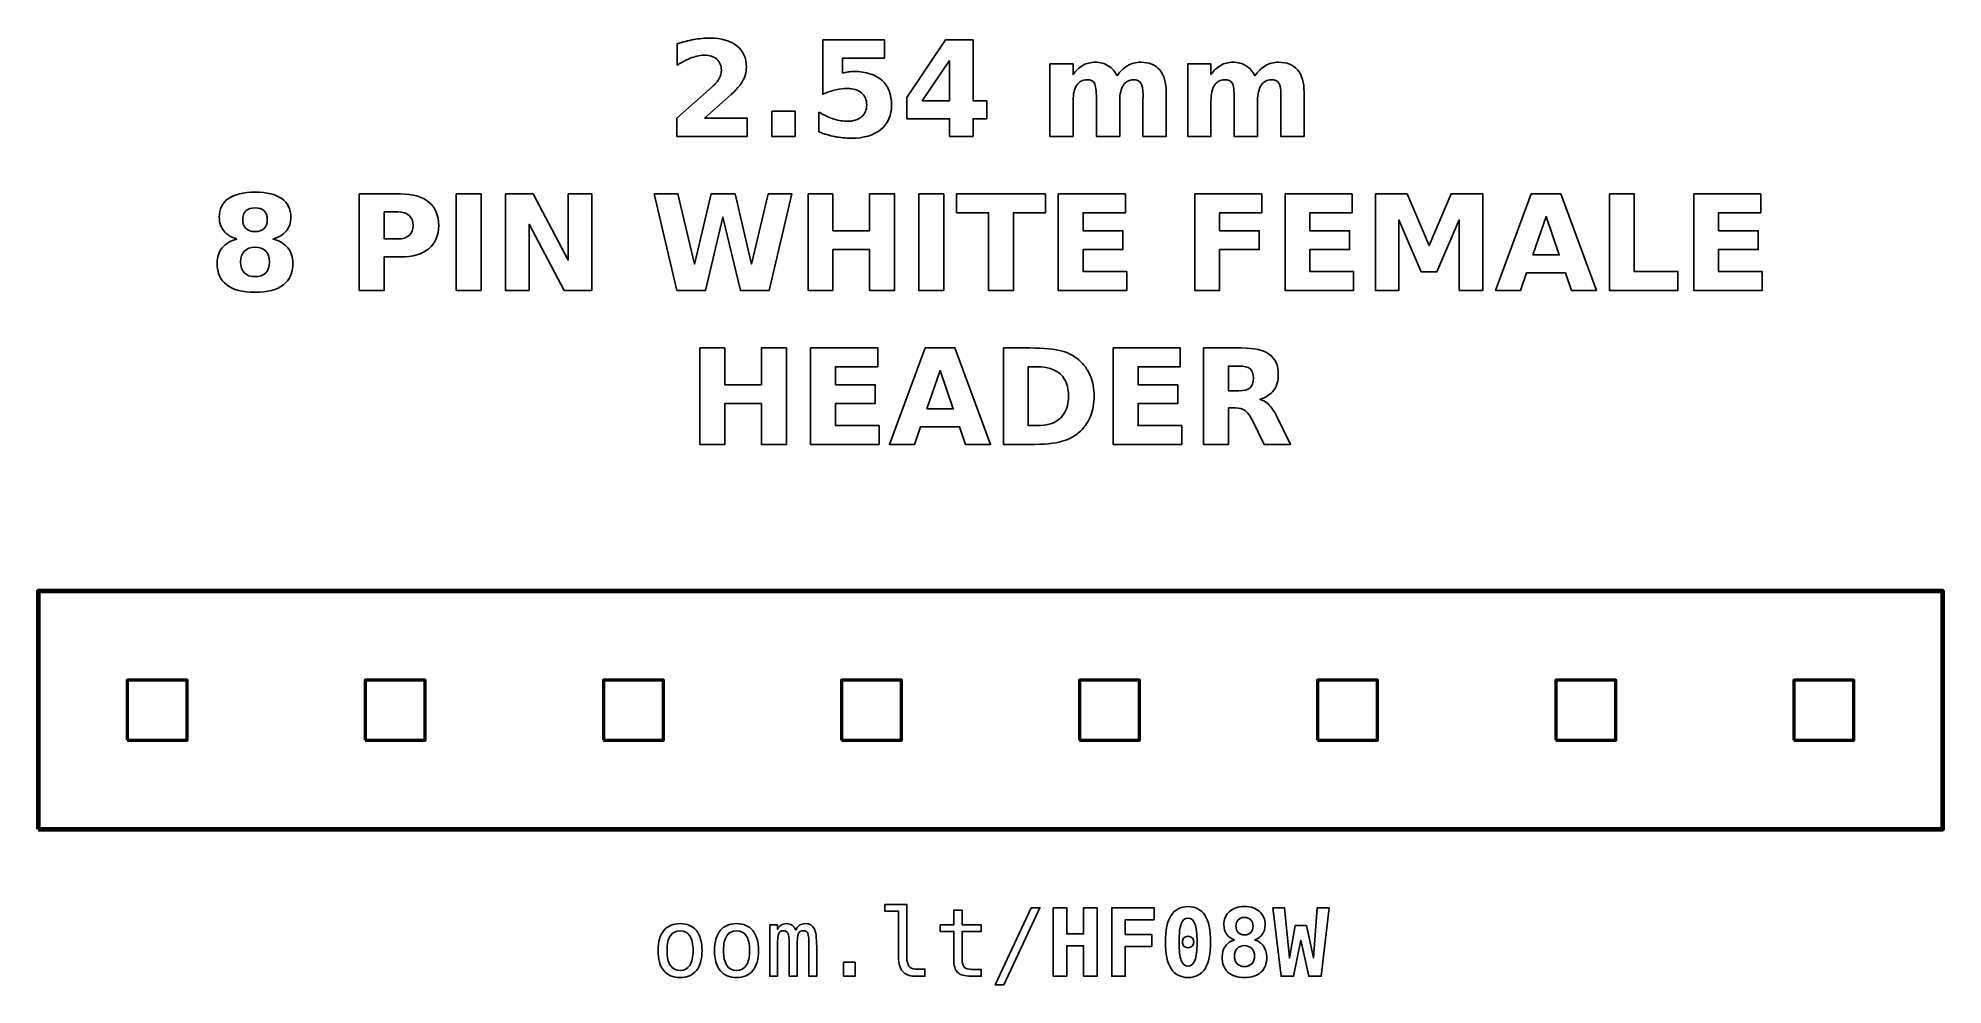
# Model space of a CAD drawing. Header units: centimetres. Extents: x -11.52 to -9.48, y -15.14 to -14.13.
import ezdxf

# ---------------------------------------------------------------- set-up
doc = ezdxf.new("R2010")
doc.units = ezdxf.units.CM
doc.header["$MEASUREMENT"] = 0
doc.layers.add('Layer 1', color=7, linetype='Continuous')

msp = doc.modelspace()

# ---------------------------------------------------------------- linework, layer by layer
at = {"layer": 'Layer 1', "color": 7, "lineweight": 100}
msp.add_lwpolyline([(-11.516, -14.977), (-9.484, -14.977), (-9.484, -14.723), (-11.516, -14.723), (-11.516, -14.977)], close=True, dxfattribs=at)
at = {"layer": 'Layer 1', "color": 7, "lineweight": 50}
for points in [[(-11.421, -14.882), (-11.357, -14.882), (-11.357, -14.818), (-11.421, -14.818), (-11.421, -14.882)], [(-11.167, -14.882), (-11.103, -14.882), (-11.103, -14.818), (-11.167, -14.818), (-11.167, -14.882)], [(-10.913, -14.882), (-10.849, -14.882), (-10.849, -14.818), (-10.913, -14.818), (-10.913, -14.882)], [(-10.659, -14.882), (-10.595, -14.882), (-10.595, -14.818), (-10.659, -14.818), (-10.659, -14.882)], [(-10.405, -14.882), (-10.341, -14.882), (-10.341, -14.818), (-10.405, -14.818), (-10.405, -14.882)], [(-10.151, -14.882), (-10.087, -14.882), (-10.087, -14.818), (-10.151, -14.818), (-10.151, -14.882)], [(-9.897, -14.882), (-9.833, -14.882), (-9.833, -14.818), (-9.897, -14.818), (-9.897, -14.882)], [(-9.643, -14.882), (-9.579, -14.882), (-9.579, -14.818), (-9.643, -14.818), (-9.643, -14.882)]]:
    msp.add_lwpolyline(points, close=True, dxfattribs=at)
at = {"layer": 'Layer 1', "color": 250}
for points, knots in [([(-10.80503, -14.21872), (-10.80503, -14.21872), (-10.75975, -14.21872), (-10.75975, -14.21872), (-10.75975, -14.21872), (-10.75975, -14.21872), (-10.75975, -14.23822), (-10.75975, -14.23822), (-10.75975, -14.23822), (-10.75975, -14.23822), (-10.83452, -14.23822), (-10.83452, -14.23822), (-10.83452, -14.23822), (-10.83452, -14.23822), (-10.83452, -14.21872), (-10.83452, -14.21872), (-10.83452, -14.21872), (-10.83452, -14.21872), (-10.79696, -14.18559), (-10.79696, -14.18559), (-10.79696, -14.18559), (-10.7936, -14.18255), (-10.79113, -14.17959), (-10.78953, -14.1767), (-10.78953, -14.1767), (-10.78791, -14.1738), (-10.78711, -14.17079), (-10.78711, -14.16766), (-10.78711, -14.16766), (-10.78711, -14.16284), (-10.78873, -14.15896), (-10.79197, -14.15602), (-10.79197, -14.15602), (-10.7952, -14.15308), (-10.7995, -14.15163), (-10.80489, -14.15163), (-10.80489, -14.15163), (-10.80902, -14.15163), (-10.81354, -14.15252), (-10.81846, -14.15428), (-10.81846, -14.15428), (-10.82337, -14.15605), (-10.82864, -14.15868), (-10.83424, -14.16216), (-10.83424, -14.16216), (-10.83424, -14.16216), (-10.83424, -14.13956), (-10.83424, -14.13956), (-10.83424, -14.13956), (-10.82826, -14.13759), (-10.82236, -14.13608), (-10.81653, -14.13505), (-10.81653, -14.13505), (-10.81069, -14.13401), (-10.80498, -14.13349), (-10.79936, -14.13349), (-10.79936, -14.13349), (-10.78706, -14.13349), (-10.77749, -14.1362), (-10.77067, -14.14163), (-10.77067, -14.14163), (-10.76385, -14.14704), (-10.76044, -14.15459), (-10.76044, -14.1643), (-10.76044, -14.1643), (-10.76044, -14.1699), (-10.76189, -14.17512), (-10.76479, -14.17997), (-10.76479, -14.17997), (-10.76768, -14.18481), (-10.77377, -14.1913), (-10.78304, -14.19944), (-10.78304, -14.19944), (-10.78304, -14.19944), (-10.80503, -14.21872), (-10.80503, -14.21872)], [0, 0, 0, 0, 0.0526316, 0.0526316, 0.0526316, 0.0526316, 0.1052632, 0.1052632, 0.1052632, 0.1052632, 0.1578947, 0.1578947, 0.1578947, 0.1578947, 0.2105263, 0.2105263, 0.2105263, 0.2105263, 0.2631579, 0.2631579, 0.2631579, 0.2631579, 0.3157895, 0.3157895, 0.3157895, 0.3157895, 0.3684211, 0.3684211, 0.3684211, 0.3684211, 0.4210526, 0.4210526, 0.4210526, 0.4210526, 0.4736842, 0.4736842, 0.4736842, 0.4736842, 0.5263158, 0.5263158, 0.5263158, 0.5263158, 0.5789474, 0.5789474, 0.5789474, 0.5789474, 0.6315789, 0.6315789, 0.6315789, 0.6315789, 0.6842105, 0.6842105, 0.6842105, 0.6842105, 0.7368421, 0.7368421, 0.7368421, 0.7368421, 0.7894737, 0.7894737, 0.7894737, 0.7894737, 0.8421053, 0.8421053, 0.8421053, 0.8421053, 0.8947368, 0.8947368, 0.8947368, 0.8947368, 0.9473684, 0.9473684, 0.9473684, 0.9473684, 1, 1, 1, 1]), ([(-10.67894, -14.13535), (-10.67894, -14.13535), (-10.613, -14.13535), (-10.613, -14.13535), (-10.613, -14.13535), (-10.613, -14.13535), (-10.613, -14.15485), (-10.613, -14.15485), (-10.613, -14.15485), (-10.613, -14.15485), (-10.6578, -14.15485), (-10.6578, -14.15485), (-10.6578, -14.15485), (-10.6578, -14.15485), (-10.6578, -14.17077), (-10.6578, -14.17077), (-10.6578, -14.17077), (-10.65578, -14.17023), (-10.65375, -14.16981), (-10.65171, -14.1695), (-10.65171, -14.1695), (-10.64966, -14.16919), (-10.64752, -14.16905), (-10.64533, -14.16905), (-10.64533, -14.16905), (-10.63278, -14.16905), (-10.62302, -14.17218), (-10.61603, -14.17846), (-10.61603, -14.17846), (-10.60905, -14.18472), (-10.60557, -14.19346), (-10.60557, -14.20466), (-10.60557, -14.20466), (-10.60557, -14.21578), (-10.60938, -14.22449), (-10.61697, -14.23079), (-10.61697, -14.23079), (-10.62457, -14.23707), (-10.63513, -14.24022), (-10.64863, -14.24022), (-10.64863, -14.24022), (-10.65446, -14.24022), (-10.66025, -14.23965), (-10.66596, -14.23853), (-10.66596, -14.23853), (-10.67168, -14.2374), (-10.67737, -14.2357), (-10.68301, -14.2334), (-10.68301, -14.2334), (-10.68301, -14.2334), (-10.68301, -14.21251), (-10.68301, -14.21251), (-10.68301, -14.21251), (-10.67741, -14.21574), (-10.6721, -14.21814), (-10.66707, -14.21973), (-10.66707, -14.21973), (-10.66203, -14.22136), (-10.65728, -14.22216), (-10.65284, -14.22216), (-10.65284, -14.22216), (-10.64639, -14.22216), (-10.64134, -14.22058), (-10.63764, -14.21743), (-10.63764, -14.21743), (-10.63395, -14.2143), (-10.63209, -14.21005), (-10.63209, -14.20466), (-10.63209, -14.20466), (-10.63209, -14.19925), (-10.63395, -14.19499), (-10.63764, -14.19187), (-10.63764, -14.19187), (-10.64134, -14.18874), (-10.64639, -14.18719), (-10.65284, -14.18719), (-10.65284, -14.18719), (-10.65665, -14.18719), (-10.66072, -14.18768), (-10.66502, -14.18867), (-10.66502, -14.18867), (-10.66935, -14.18965), (-10.67398, -14.19118), (-10.67894, -14.19325), (-10.67894, -14.19325), (-10.67894, -14.19325), (-10.67894, -14.13535), (-10.67894, -14.13535)], [0, 0, 0, 0, 0.0454545, 0.0454545, 0.0454545, 0.0454545, 0.0909091, 0.0909091, 0.0909091, 0.0909091, 0.1363636, 0.1363636, 0.1363636, 0.1363636, 0.1818182, 0.1818182, 0.1818182, 0.1818182, 0.2272727, 0.2272727, 0.2272727, 0.2272727, 0.2727273, 0.2727273, 0.2727273, 0.2727273, 0.3181818, 0.3181818, 0.3181818, 0.3181818, 0.3636364, 0.3636364, 0.3636364, 0.3636364, 0.4090909, 0.4090909, 0.4090909, 0.4090909, 0.4545455, 0.4545455, 0.4545455, 0.4545455, 0.5, 0.5, 0.5, 0.5, 0.5454545, 0.5454545, 0.5454545, 0.5454545, 0.5909091, 0.5909091, 0.5909091, 0.5909091, 0.6363636, 0.6363636, 0.6363636, 0.6363636, 0.6818182, 0.6818182, 0.6818182, 0.6818182, 0.7272727, 0.7272727, 0.7272727, 0.7272727, 0.7727273, 0.7727273, 0.7727273, 0.7727273, 0.8181818, 0.8181818, 0.8181818, 0.8181818, 0.8636364, 0.8636364, 0.8636364, 0.8636364, 0.9090909, 0.9090909, 0.9090909, 0.9090909, 0.9545455, 0.9545455, 0.9545455, 0.9545455, 1, 1, 1, 1]), ([(-10.54816, -14.13535), (-10.54816, -14.13535), (-10.51866, -14.13535), (-10.51866, -14.13535), (-10.51866, -14.13535), (-10.51866, -14.13535), (-10.51866, -14.20026), (-10.51866, -14.20026), (-10.51866, -14.20026), (-10.51866, -14.20026), (-10.50399, -14.20026), (-10.50399, -14.20026), (-10.50399, -14.20026), (-10.50399, -14.20026), (-10.50399, -14.21948), (-10.50399, -14.21948), (-10.50399, -14.21948), (-10.50399, -14.21948), (-10.51866, -14.21948), (-10.51866, -14.21948), (-10.51866, -14.21948), (-10.51866, -14.21948), (-10.51866, -14.23822), (-10.51866, -14.23822), (-10.51866, -14.23822), (-10.51866, -14.23822), (-10.54373, -14.23822), (-10.54373, -14.23822), (-10.54373, -14.23822), (-10.54373, -14.23822), (-10.54373, -14.21948), (-10.54373, -14.21948), (-10.54373, -14.21948), (-10.54373, -14.21948), (-10.58936, -14.21948), (-10.58936, -14.21948), (-10.58936, -14.21948), (-10.58936, -14.21948), (-10.58936, -14.19673), (-10.58936, -14.19673), (-10.58936, -14.19673), (-10.58936, -14.19673), (-10.54816, -14.13535), (-10.54816, -14.13535)], [0, 0, 0, 0, 0.0909091, 0.0909091, 0.0909091, 0.0909091, 0.1818182, 0.1818182, 0.1818182, 0.1818182, 0.2727273, 0.2727273, 0.2727273, 0.2727273, 0.3636364, 0.3636364, 0.3636364, 0.3636364, 0.4545455, 0.4545455, 0.4545455, 0.4545455, 0.5454545, 0.5454545, 0.5454545, 0.5454545, 0.6363636, 0.6363636, 0.6363636, 0.6363636, 0.7272727, 0.7272727, 0.7272727, 0.7272727, 0.8181818, 0.8181818, 0.8181818, 0.8181818, 0.9090909, 0.9090909, 0.9090909, 0.9090909, 1, 1, 1, 1]), ([(-10.54373, -14.1572), (-10.54373, -14.1572), (-10.57283, -14.20026), (-10.57283, -14.20026), (-10.57283, -14.20026), (-10.57283, -14.20026), (-10.54373, -14.20026), (-10.54373, -14.20026), (-10.54373, -14.20026), (-10.54373, -14.20026), (-10.54373, -14.1572), (-10.54373, -14.1572)], [0, 0, 0, 0, 0.3333333, 0.3333333, 0.3333333, 0.3333333, 0.6666667, 0.6666667, 0.6666667, 0.6666667, 1, 1, 1, 1]), ([(-10.36502, -14.17387), (-10.36189, -14.1691), (-10.3582, -14.16545), (-10.35389, -14.16296), (-10.35389, -14.16296), (-10.34959, -14.16044), (-10.34489, -14.1592), (-10.33974, -14.1592), (-10.33974, -14.1592), (-10.33087, -14.1592), (-10.32412, -14.16193), (-10.31949, -14.16741), (-10.31949, -14.16741), (-10.31485, -14.17286), (-10.31252, -14.18081), (-10.31252, -14.19123), (-10.31252, -14.19123), (-10.31252, -14.19123), (-10.31252, -14.23822), (-10.31252, -14.23822), (-10.31252, -14.23822), (-10.31252, -14.23822), (-10.33734, -14.23822), (-10.33734, -14.23822), (-10.33734, -14.23822), (-10.33734, -14.23822), (-10.33734, -14.19798), (-10.33734, -14.19798), (-10.33734, -14.19798), (-10.33729, -14.19739), (-10.33727, -14.19678), (-10.33724, -14.19612), (-10.33724, -14.19612), (-10.33722, -14.19549), (-10.3372, -14.19457), (-10.3372, -14.19337), (-10.3372, -14.19337), (-10.3372, -14.18791), (-10.33799, -14.18394), (-10.33962, -14.18149), (-10.33962, -14.18149), (-10.34122, -14.17902), (-10.3438, -14.1778), (-10.34738, -14.1778), (-10.34738, -14.1778), (-10.35208, -14.1778), (-10.35568, -14.17973), (-10.35824, -14.18359), (-10.35824, -14.18359), (-10.36078, -14.18744), (-10.3621, -14.19302), (-10.3622, -14.20033), (-10.3622, -14.20033), (-10.3622, -14.20033), (-10.3622, -14.23822), (-10.3622, -14.23822), (-10.3622, -14.23822), (-10.3622, -14.23822), (-10.38701, -14.23822), (-10.38701, -14.23822), (-10.38701, -14.23822), (-10.38701, -14.23822), (-10.38701, -14.19798), (-10.38701, -14.19798), (-10.38701, -14.19798), (-10.38701, -14.18944), (-10.38774, -14.18394), (-10.38922, -14.18149), (-10.38922, -14.18149), (-10.39068, -14.17902), (-10.39329, -14.1778), (-10.39705, -14.1778), (-10.39705, -14.1778), (-10.4018, -14.1778), (-10.40545, -14.17975), (-10.40801, -14.18363), (-10.40801, -14.18363), (-10.41057, -14.18751), (-10.41187, -14.19304), (-10.41187, -14.20026), (-10.41187, -14.20026), (-10.41187, -14.20026), (-10.41187, -14.23822), (-10.41187, -14.23822), (-10.41187, -14.23822), (-10.41187, -14.23822), (-10.43668, -14.23822), (-10.43668, -14.23822), (-10.43668, -14.23822), (-10.43668, -14.23822), (-10.43668, -14.16106), (-10.43668, -14.16106), (-10.43668, -14.16106), (-10.43668, -14.16106), (-10.41187, -14.16106), (-10.41187, -14.16106), (-10.41187, -14.16106), (-10.41187, -14.16106), (-10.41187, -14.17237), (-10.41187, -14.17237), (-10.41187, -14.17237), (-10.40883, -14.16799), (-10.40535, -14.16473), (-10.40142, -14.16251), (-10.40142, -14.16251), (-10.3975, -14.1603), (-10.39317, -14.1592), (-10.38844, -14.1592), (-10.38844, -14.1592), (-10.38313, -14.1592), (-10.3784, -14.16049), (-10.37433, -14.16306), (-10.37433, -14.16306), (-10.37024, -14.16564), (-10.36713, -14.16924), (-10.36502, -14.17387)], [0, 0, 0, 0, 0.0344828, 0.0344828, 0.0344828, 0.0344828, 0.0689655, 0.0689655, 0.0689655, 0.0689655, 0.1034483, 0.1034483, 0.1034483, 0.1034483, 0.137931, 0.137931, 0.137931, 0.137931, 0.1724138, 0.1724138, 0.1724138, 0.1724138, 0.2068966, 0.2068966, 0.2068966, 0.2068966, 0.2413793, 0.2413793, 0.2413793, 0.2413793, 0.2758621, 0.2758621, 0.2758621, 0.2758621, 0.3103448, 0.3103448, 0.3103448, 0.3103448, 0.3448276, 0.3448276, 0.3448276, 0.3448276, 0.3793103, 0.3793103, 0.3793103, 0.3793103, 0.4137931, 0.4137931, 0.4137931, 0.4137931, 0.4482759, 0.4482759, 0.4482759, 0.4482759, 0.4827586, 0.4827586, 0.4827586, 0.4827586, 0.5172414, 0.5172414, 0.5172414, 0.5172414, 0.5517241, 0.5517241, 0.5517241, 0.5517241, 0.5862069, 0.5862069, 0.5862069, 0.5862069, 0.6206897, 0.6206897, 0.6206897, 0.6206897, 0.6551724, 0.6551724, 0.6551724, 0.6551724, 0.6896552, 0.6896552, 0.6896552, 0.6896552, 0.7241379, 0.7241379, 0.7241379, 0.7241379, 0.7586207, 0.7586207, 0.7586207, 0.7586207, 0.7931034, 0.7931034, 0.7931034, 0.7931034, 0.8275862, 0.8275862, 0.8275862, 0.8275862, 0.862069, 0.862069, 0.862069, 0.862069, 0.8965517, 0.8965517, 0.8965517, 0.8965517, 0.9310345, 0.9310345, 0.9310345, 0.9310345, 0.9655172, 0.9655172, 0.9655172, 0.9655172, 1, 1, 1, 1]), ([(-10.21798, -14.17387), (-10.21485, -14.1691), (-10.21116, -14.16545), (-10.20685, -14.16296), (-10.20685, -14.16296), (-10.20255, -14.16044), (-10.19785, -14.1592), (-10.1927, -14.1592), (-10.1927, -14.1592), (-10.18383, -14.1592), (-10.17708, -14.16193), (-10.17245, -14.16741), (-10.17245, -14.16741), (-10.16781, -14.17286), (-10.16548, -14.18081), (-10.16548, -14.19123), (-10.16548, -14.19123), (-10.16548, -14.19123), (-10.16548, -14.23822), (-10.16548, -14.23822), (-10.16548, -14.23822), (-10.16548, -14.23822), (-10.1903, -14.23822), (-10.1903, -14.23822), (-10.1903, -14.23822), (-10.1903, -14.23822), (-10.1903, -14.19798), (-10.1903, -14.19798), (-10.1903, -14.19798), (-10.19025, -14.19739), (-10.19023, -14.19678), (-10.1902, -14.19612), (-10.1902, -14.19612), (-10.19018, -14.19549), (-10.19016, -14.19457), (-10.19016, -14.19337), (-10.19016, -14.19337), (-10.19016, -14.18791), (-10.19095, -14.18394), (-10.19258, -14.18149), (-10.19258, -14.18149), (-10.19418, -14.17902), (-10.19676, -14.1778), (-10.20034, -14.1778), (-10.20034, -14.1778), (-10.20504, -14.1778), (-10.20864, -14.17973), (-10.2112, -14.18359), (-10.2112, -14.18359), (-10.21374, -14.18744), (-10.21506, -14.19302), (-10.21516, -14.20033), (-10.21516, -14.20033), (-10.21516, -14.20033), (-10.21516, -14.23822), (-10.21516, -14.23822), (-10.21516, -14.23822), (-10.21516, -14.23822), (-10.23997, -14.23822), (-10.23997, -14.23822), (-10.23997, -14.23822), (-10.23997, -14.23822), (-10.23997, -14.19798), (-10.23997, -14.19798), (-10.23997, -14.19798), (-10.23997, -14.18944), (-10.2407, -14.18394), (-10.24218, -14.18149), (-10.24218, -14.18149), (-10.24364, -14.17902), (-10.24625, -14.1778), (-10.25001, -14.1778), (-10.25001, -14.1778), (-10.25476, -14.1778), (-10.25841, -14.17975), (-10.26097, -14.18363), (-10.26097, -14.18363), (-10.26353, -14.18751), (-10.26483, -14.19304), (-10.26483, -14.20026), (-10.26483, -14.20026), (-10.26483, -14.20026), (-10.26483, -14.23822), (-10.26483, -14.23822), (-10.26483, -14.23822), (-10.26483, -14.23822), (-10.28964, -14.23822), (-10.28964, -14.23822), (-10.28964, -14.23822), (-10.28964, -14.23822), (-10.28964, -14.16106), (-10.28964, -14.16106), (-10.28964, -14.16106), (-10.28964, -14.16106), (-10.26483, -14.16106), (-10.26483, -14.16106), (-10.26483, -14.16106), (-10.26483, -14.16106), (-10.26483, -14.17237), (-10.26483, -14.17237), (-10.26483, -14.17237), (-10.26179, -14.16799), (-10.25831, -14.16473), (-10.25438, -14.16251), (-10.25438, -14.16251), (-10.25046, -14.1603), (-10.24613, -14.1592), (-10.2414, -14.1592), (-10.2414, -14.1592), (-10.23609, -14.1592), (-10.23136, -14.16049), (-10.22729, -14.16306), (-10.22729, -14.16306), (-10.2232, -14.16564), (-10.22009, -14.16924), (-10.21798, -14.17387)], [0, 0, 0, 0, 0.0344828, 0.0344828, 0.0344828, 0.0344828, 0.0689655, 0.0689655, 0.0689655, 0.0689655, 0.1034483, 0.1034483, 0.1034483, 0.1034483, 0.137931, 0.137931, 0.137931, 0.137931, 0.1724138, 0.1724138, 0.1724138, 0.1724138, 0.2068966, 0.2068966, 0.2068966, 0.2068966, 0.2413793, 0.2413793, 0.2413793, 0.2413793, 0.2758621, 0.2758621, 0.2758621, 0.2758621, 0.3103448, 0.3103448, 0.3103448, 0.3103448, 0.3448276, 0.3448276, 0.3448276, 0.3448276, 0.3793103, 0.3793103, 0.3793103, 0.3793103, 0.4137931, 0.4137931, 0.4137931, 0.4137931, 0.4482759, 0.4482759, 0.4482759, 0.4482759, 0.4827586, 0.4827586, 0.4827586, 0.4827586, 0.5172414, 0.5172414, 0.5172414, 0.5172414, 0.5517241, 0.5517241, 0.5517241, 0.5517241, 0.5862069, 0.5862069, 0.5862069, 0.5862069, 0.6206897, 0.6206897, 0.6206897, 0.6206897, 0.6551724, 0.6551724, 0.6551724, 0.6551724, 0.6896552, 0.6896552, 0.6896552, 0.6896552, 0.7241379, 0.7241379, 0.7241379, 0.7241379, 0.7586207, 0.7586207, 0.7586207, 0.7586207, 0.7931034, 0.7931034, 0.7931034, 0.7931034, 0.8275862, 0.8275862, 0.8275862, 0.8275862, 0.862069, 0.862069, 0.862069, 0.862069, 0.8965517, 0.8965517, 0.8965517, 0.8965517, 0.9310345, 0.9310345, 0.9310345, 0.9310345, 0.9655172, 0.9655172, 0.9655172, 0.9655172, 1, 1, 1, 1]), ([(-10.73311, -14.21155), (-10.73311, -14.21155), (-10.70829, -14.21155), (-10.70829, -14.21155), (-10.70829, -14.21155), (-10.70829, -14.21155), (-10.70829, -14.23822), (-10.70829, -14.23822), (-10.70829, -14.23822), (-10.70829, -14.23822), (-10.73311, -14.23822), (-10.73311, -14.23822), (-10.73311, -14.23822), (-10.73311, -14.23822), (-10.73311, -14.21155), (-10.73311, -14.21155)], [0, 0, 0, 0, 0.25, 0.25, 0.25, 0.25, 0.5, 0.5, 0.5, 0.5, 0.75, 0.75, 0.75, 0.75, 1, 1, 1, 1]), ([(-11.30386, -14.3477), (-11.31009, -14.34581), (-11.3148, -14.34292), (-11.31797, -14.33902), (-11.31797, -14.33902), (-11.32115, -14.33511), (-11.32272, -14.33025), (-11.32272, -14.32441), (-11.32272, -14.32441), (-11.32272, -14.31573), (-11.31948, -14.3091), (-11.31301, -14.30456), (-11.31301, -14.30456), (-11.30654, -14.30002), (-11.29702, -14.29774), (-11.28448, -14.29774), (-11.28448, -14.29774), (-11.27204, -14.29774), (-11.26256, -14.3), (-11.25609, -14.30454), (-11.25609, -14.30454), (-11.24963, -14.30906), (-11.24638, -14.31569), (-11.24638, -14.32441), (-11.24638, -14.32441), (-11.24638, -14.33025), (-11.24798, -14.33511), (-11.25115, -14.33902), (-11.25115, -14.33902), (-11.25435, -14.34292), (-11.25908, -14.34581), (-11.26531, -14.3477), (-11.26531, -14.3477), (-11.25833, -14.34962), (-11.25306, -14.35275), (-11.24951, -14.3571), (-11.24951, -14.3571), (-11.24596, -14.36143), (-11.24417, -14.36691), (-11.24417, -14.37354), (-11.24417, -14.37354), (-11.24417, -14.38373), (-11.24756, -14.39144), (-11.25433, -14.39664), (-11.25433, -14.39664), (-11.2611, -14.40186), (-11.27117, -14.40447), (-11.28448, -14.40447), (-11.28448, -14.40447), (-11.29786, -14.40447), (-11.30795, -14.40186), (-11.31477, -14.39664), (-11.31477, -14.39664), (-11.32159, -14.39144), (-11.325, -14.38373), (-11.325, -14.37354), (-11.325, -14.37354), (-11.325, -14.36691), (-11.32321, -14.36143), (-11.31966, -14.3571), (-11.31966, -14.3571), (-11.31611, -14.35275), (-11.31084, -14.34962), (-11.30386, -14.3477)], [0, 0, 0, 0, 0.0625, 0.0625, 0.0625, 0.0625, 0.125, 0.125, 0.125, 0.125, 0.1875, 0.1875, 0.1875, 0.1875, 0.25, 0.25, 0.25, 0.25, 0.3125, 0.3125, 0.3125, 0.3125, 0.375, 0.375, 0.375, 0.375, 0.4375, 0.4375, 0.4375, 0.4375, 0.5, 0.5, 0.5, 0.5, 0.5625, 0.5625, 0.5625, 0.5625, 0.625, 0.625, 0.625, 0.625, 0.6875, 0.6875, 0.6875, 0.6875, 0.75, 0.75, 0.75, 0.75, 0.8125, 0.8125, 0.8125, 0.8125, 0.875, 0.875, 0.875, 0.875, 0.9375, 0.9375, 0.9375, 0.9375, 1, 1, 1, 1]), ([(-11.17333, -14.2996), (-11.17333, -14.2996), (-11.12931, -14.2996), (-11.12931, -14.2996), (-11.12931, -14.2996), (-11.11621, -14.2996), (-11.10616, -14.30252), (-11.09915, -14.30833), (-11.09915, -14.30833), (-11.09215, -14.31414), (-11.08864, -14.32241), (-11.08864, -14.33316), (-11.08864, -14.33316), (-11.08864, -14.34393), (-11.09215, -14.35223), (-11.09915, -14.35804), (-11.09915, -14.35804), (-11.10616, -14.36385), (-11.11621, -14.36677), (-11.12931, -14.36677), (-11.12931, -14.36677), (-11.12931, -14.36677), (-11.1468, -14.36677), (-11.1468, -14.36677), (-11.1468, -14.36677), (-11.1468, -14.36677), (-11.1468, -14.40247), (-11.1468, -14.40247), (-11.1468, -14.40247), (-11.1468, -14.40247), (-11.17333, -14.40247), (-11.17333, -14.40247), (-11.17333, -14.40247), (-11.17333, -14.40247), (-11.17333, -14.2996), (-11.17333, -14.2996)], [0, 0, 0, 0, 0.1111111, 0.1111111, 0.1111111, 0.1111111, 0.2222222, 0.2222222, 0.2222222, 0.2222222, 0.3333333, 0.3333333, 0.3333333, 0.3333333, 0.4444444, 0.4444444, 0.4444444, 0.4444444, 0.5555556, 0.5555556, 0.5555556, 0.5555556, 0.6666667, 0.6666667, 0.6666667, 0.6666667, 0.7777778, 0.7777778, 0.7777778, 0.7777778, 0.8888889, 0.8888889, 0.8888889, 0.8888889, 1, 1, 1, 1]), ([(-11.06992, -14.2996), (-11.06992, -14.2996), (-11.04339, -14.2996), (-11.04339, -14.2996), (-11.04339, -14.2996), (-11.04339, -14.2996), (-11.04339, -14.40247), (-11.04339, -14.40247), (-11.04339, -14.40247), (-11.04339, -14.40247), (-11.06992, -14.40247), (-11.06992, -14.40247), (-11.06992, -14.40247), (-11.06992, -14.40247), (-11.06992, -14.2996), (-11.06992, -14.2996)], [0, 0, 0, 0, 0.25, 0.25, 0.25, 0.25, 0.5, 0.5, 0.5, 0.5, 0.75, 0.75, 0.75, 0.75, 1, 1, 1, 1]), ([(-11.01743, -14.2996), (-11.01743, -14.2996), (-10.9878, -14.2996), (-10.9878, -14.2996), (-10.9878, -14.2996), (-10.9878, -14.2996), (-10.95038, -14.37016), (-10.95038, -14.37016), (-10.95038, -14.37016), (-10.95038, -14.37016), (-10.95038, -14.2996), (-10.95038, -14.2996), (-10.95038, -14.2996), (-10.95038, -14.2996), (-10.92524, -14.2996), (-10.92524, -14.2996), (-10.92524, -14.2996), (-10.92524, -14.2996), (-10.92524, -14.40247), (-10.92524, -14.40247), (-10.92524, -14.40247), (-10.92524, -14.40247), (-10.95487, -14.40247), (-10.95487, -14.40247), (-10.95487, -14.40247), (-10.95487, -14.40247), (-10.99229, -14.33191), (-10.99229, -14.33191), (-10.99229, -14.33191), (-10.99229, -14.33191), (-10.99229, -14.40247), (-10.99229, -14.40247), (-10.99229, -14.40247), (-10.99229, -14.40247), (-11.01743, -14.40247), (-11.01743, -14.40247), (-11.01743, -14.40247), (-11.01743, -14.40247), (-11.01743, -14.2996), (-11.01743, -14.2996)], [0, 0, 0, 0, 0.1, 0.1, 0.1, 0.1, 0.2, 0.2, 0.2, 0.2, 0.3, 0.3, 0.3, 0.3, 0.4, 0.4, 0.4, 0.4, 0.5, 0.5, 0.5, 0.5, 0.6, 0.6, 0.6, 0.6, 0.7, 0.7, 0.7, 0.7, 0.8, 0.8, 0.8, 0.8, 0.9, 0.9, 0.9, 0.9, 1, 1, 1, 1]), ([(-10.85896, -14.2996), (-10.85896, -14.2996), (-10.83354, -14.2996), (-10.83354, -14.2996), (-10.83354, -14.2996), (-10.83354, -14.2996), (-10.81576, -14.37437), (-10.81576, -14.37437), (-10.81576, -14.37437), (-10.81576, -14.37437), (-10.79812, -14.2996), (-10.79812, -14.2996), (-10.79812, -14.2996), (-10.79812, -14.2996), (-10.77255, -14.2996), (-10.77255, -14.2996), (-10.77255, -14.2996), (-10.77255, -14.2996), (-10.75492, -14.37437), (-10.75492, -14.37437), (-10.75492, -14.37437), (-10.75492, -14.37437), (-10.73714, -14.2996), (-10.73714, -14.2996), (-10.73714, -14.2996), (-10.73714, -14.2996), (-10.71192, -14.2996), (-10.71192, -14.2996), (-10.71192, -14.2996), (-10.71192, -14.2996), (-10.73617, -14.40247), (-10.73617, -14.40247), (-10.73617, -14.40247), (-10.73617, -14.40247), (-10.76677, -14.40247), (-10.76677, -14.40247), (-10.76677, -14.40247), (-10.76677, -14.40247), (-10.78544, -14.32427), (-10.78544, -14.32427), (-10.78544, -14.32427), (-10.78544, -14.32427), (-10.8039, -14.40247), (-10.8039, -14.40247), (-10.8039, -14.40247), (-10.8039, -14.40247), (-10.8345, -14.40247), (-10.8345, -14.40247), (-10.8345, -14.40247), (-10.8345, -14.40247), (-10.85896, -14.2996), (-10.85896, -14.2996)], [0, 0, 0, 0, 0.0769231, 0.0769231, 0.0769231, 0.0769231, 0.1538462, 0.1538462, 0.1538462, 0.1538462, 0.2307692, 0.2307692, 0.2307692, 0.2307692, 0.3076923, 0.3076923, 0.3076923, 0.3076923, 0.3846154, 0.3846154, 0.3846154, 0.3846154, 0.4615385, 0.4615385, 0.4615385, 0.4615385, 0.5384615, 0.5384615, 0.5384615, 0.5384615, 0.6153846, 0.6153846, 0.6153846, 0.6153846, 0.6923077, 0.6923077, 0.6923077, 0.6923077, 0.7692308, 0.7692308, 0.7692308, 0.7692308, 0.8461538, 0.8461538, 0.8461538, 0.8461538, 0.9230769, 0.9230769, 0.9230769, 0.9230769, 1, 1, 1, 1]), ([(-10.69457, -14.2996), (-10.69457, -14.2996), (-10.66804, -14.2996), (-10.66804, -14.2996), (-10.66804, -14.2996), (-10.66804, -14.2996), (-10.66804, -14.33881), (-10.66804, -14.33881), (-10.66804, -14.33881), (-10.66804, -14.33881), (-10.62891, -14.33881), (-10.62891, -14.33881), (-10.62891, -14.33881), (-10.62891, -14.33881), (-10.62891, -14.2996), (-10.62891, -14.2996), (-10.62891, -14.2996), (-10.62891, -14.2996), (-10.60238, -14.2996), (-10.60238, -14.2996), (-10.60238, -14.2996), (-10.60238, -14.2996), (-10.60238, -14.40247), (-10.60238, -14.40247), (-10.60238, -14.40247), (-10.60238, -14.40247), (-10.62891, -14.40247), (-10.62891, -14.40247), (-10.62891, -14.40247), (-10.62891, -14.40247), (-10.62891, -14.35887), (-10.62891, -14.35887), (-10.62891, -14.35887), (-10.62891, -14.35887), (-10.66804, -14.35887), (-10.66804, -14.35887), (-10.66804, -14.35887), (-10.66804, -14.35887), (-10.66804, -14.40247), (-10.66804, -14.40247), (-10.66804, -14.40247), (-10.66804, -14.40247), (-10.69457, -14.40247), (-10.69457, -14.40247), (-10.69457, -14.40247), (-10.69457, -14.40247), (-10.69457, -14.2996), (-10.69457, -14.2996)], [0, 0, 0, 0, 0.0833333, 0.0833333, 0.0833333, 0.0833333, 0.1666667, 0.1666667, 0.1666667, 0.1666667, 0.25, 0.25, 0.25, 0.25, 0.3333333, 0.3333333, 0.3333333, 0.3333333, 0.4166667, 0.4166667, 0.4166667, 0.4166667, 0.5, 0.5, 0.5, 0.5, 0.5833333, 0.5833333, 0.5833333, 0.5833333, 0.6666667, 0.6666667, 0.6666667, 0.6666667, 0.75, 0.75, 0.75, 0.75, 0.8333333, 0.8333333, 0.8333333, 0.8333333, 0.9166667, 0.9166667, 0.9166667, 0.9166667, 1, 1, 1, 1]), ([(-10.57648, -14.2996), (-10.57648, -14.2996), (-10.54995, -14.2996), (-10.54995, -14.2996), (-10.54995, -14.2996), (-10.54995, -14.2996), (-10.54995, -14.40247), (-10.54995, -14.40247), (-10.54995, -14.40247), (-10.54995, -14.40247), (-10.57648, -14.40247), (-10.57648, -14.40247), (-10.57648, -14.40247), (-10.57648, -14.40247), (-10.57648, -14.2996), (-10.57648, -14.2996)], [0, 0, 0, 0, 0.25, 0.25, 0.25, 0.25, 0.5, 0.5, 0.5, 0.5, 0.75, 0.75, 0.75, 0.75, 1, 1, 1, 1]), ([(-10.53627, -14.2996), (-10.53627, -14.2996), (-10.44147, -14.2996), (-10.44147, -14.2996), (-10.44147, -14.2996), (-10.44147, -14.2996), (-10.44147, -14.31966), (-10.44147, -14.31966), (-10.44147, -14.31966), (-10.44147, -14.31966), (-10.47557, -14.31966), (-10.47557, -14.31966), (-10.47557, -14.31966), (-10.47557, -14.31966), (-10.47557, -14.40247), (-10.47557, -14.40247), (-10.47557, -14.40247), (-10.47557, -14.40247), (-10.5021, -14.40247), (-10.5021, -14.40247), (-10.5021, -14.40247), (-10.5021, -14.40247), (-10.5021, -14.31966), (-10.5021, -14.31966), (-10.5021, -14.31966), (-10.5021, -14.31966), (-10.53627, -14.31966), (-10.53627, -14.31966), (-10.53627, -14.31966), (-10.53627, -14.31966), (-10.53627, -14.2996), (-10.53627, -14.2996)], [0, 0, 0, 0, 0.125, 0.125, 0.125, 0.125, 0.25, 0.25, 0.25, 0.25, 0.375, 0.375, 0.375, 0.375, 0.5, 0.5, 0.5, 0.5, 0.625, 0.625, 0.625, 0.625, 0.75, 0.75, 0.75, 0.75, 0.875, 0.875, 0.875, 0.875, 1, 1, 1, 1]), ([(-10.42773, -14.2996), (-10.42773, -14.2996), (-10.35614, -14.2996), (-10.35614, -14.2996), (-10.35614, -14.2996), (-10.35614, -14.2996), (-10.35614, -14.31966), (-10.35614, -14.31966), (-10.35614, -14.31966), (-10.35614, -14.31966), (-10.4012, -14.31966), (-10.4012, -14.31966), (-10.4012, -14.31966), (-10.4012, -14.31966), (-10.4012, -14.33881), (-10.4012, -14.33881), (-10.4012, -14.33881), (-10.4012, -14.33881), (-10.35885, -14.33881), (-10.35885, -14.33881), (-10.35885, -14.33881), (-10.35885, -14.33881), (-10.35885, -14.35887), (-10.35885, -14.35887), (-10.35885, -14.35887), (-10.35885, -14.35887), (-10.4012, -14.35887), (-10.4012, -14.35887), (-10.4012, -14.35887), (-10.4012, -14.35887), (-10.4012, -14.38241), (-10.4012, -14.38241), (-10.4012, -14.38241), (-10.4012, -14.38241), (-10.35464, -14.38241), (-10.35464, -14.38241), (-10.35464, -14.38241), (-10.35464, -14.38241), (-10.35464, -14.40247), (-10.35464, -14.40247), (-10.35464, -14.40247), (-10.35464, -14.40247), (-10.42773, -14.40247), (-10.42773, -14.40247), (-10.42773, -14.40247), (-10.42773, -14.40247), (-10.42773, -14.2996), (-10.42773, -14.2996)], [0, 0, 0, 0, 0.0833333, 0.0833333, 0.0833333, 0.0833333, 0.1666667, 0.1666667, 0.1666667, 0.1666667, 0.25, 0.25, 0.25, 0.25, 0.3333333, 0.3333333, 0.3333333, 0.3333333, 0.4166667, 0.4166667, 0.4166667, 0.4166667, 0.5, 0.5, 0.5, 0.5, 0.5833333, 0.5833333, 0.5833333, 0.5833333, 0.6666667, 0.6666667, 0.6666667, 0.6666667, 0.75, 0.75, 0.75, 0.75, 0.8333333, 0.8333333, 0.8333333, 0.8333333, 0.9166667, 0.9166667, 0.9166667, 0.9166667, 1, 1, 1, 1]), ([(-10.2822, -14.2996), (-10.2822, -14.2996), (-10.21061, -14.2996), (-10.21061, -14.2996), (-10.21061, -14.2996), (-10.21061, -14.2996), (-10.21061, -14.31966), (-10.21061, -14.31966), (-10.21061, -14.31966), (-10.21061, -14.31966), (-10.25567, -14.31966), (-10.25567, -14.31966), (-10.25567, -14.31966), (-10.25567, -14.31966), (-10.25567, -14.33881), (-10.25567, -14.33881), (-10.25567, -14.33881), (-10.25567, -14.33881), (-10.21329, -14.33881), (-10.21329, -14.33881), (-10.21329, -14.33881), (-10.21329, -14.33881), (-10.21329, -14.35887), (-10.21329, -14.35887), (-10.21329, -14.35887), (-10.21329, -14.35887), (-10.25567, -14.35887), (-10.25567, -14.35887), (-10.25567, -14.35887), (-10.25567, -14.35887), (-10.25567, -14.40247), (-10.25567, -14.40247), (-10.25567, -14.40247), (-10.25567, -14.40247), (-10.2822, -14.40247), (-10.2822, -14.40247), (-10.2822, -14.40247), (-10.2822, -14.40247), (-10.2822, -14.2996), (-10.2822, -14.2996)], [0, 0, 0, 0, 0.1, 0.1, 0.1, 0.1, 0.2, 0.2, 0.2, 0.2, 0.3, 0.3, 0.3, 0.3, 0.4, 0.4, 0.4, 0.4, 0.5, 0.5, 0.5, 0.5, 0.6, 0.6, 0.6, 0.6, 0.7, 0.7, 0.7, 0.7, 0.8, 0.8, 0.8, 0.8, 0.9, 0.9, 0.9, 0.9, 1, 1, 1, 1]), ([(-10.1858, -14.2996), (-10.1858, -14.2996), (-10.11421, -14.2996), (-10.11421, -14.2996), (-10.11421, -14.2996), (-10.11421, -14.2996), (-10.11421, -14.31966), (-10.11421, -14.31966), (-10.11421, -14.31966), (-10.11421, -14.31966), (-10.15927, -14.31966), (-10.15927, -14.31966), (-10.15927, -14.31966), (-10.15927, -14.31966), (-10.15927, -14.33881), (-10.15927, -14.33881), (-10.15927, -14.33881), (-10.15927, -14.33881), (-10.11692, -14.33881), (-10.11692, -14.33881), (-10.11692, -14.33881), (-10.11692, -14.33881), (-10.11692, -14.35887), (-10.11692, -14.35887), (-10.11692, -14.35887), (-10.11692, -14.35887), (-10.15927, -14.35887), (-10.15927, -14.35887), (-10.15927, -14.35887), (-10.15927, -14.35887), (-10.15927, -14.38241), (-10.15927, -14.38241), (-10.15927, -14.38241), (-10.15927, -14.38241), (-10.11271, -14.38241), (-10.11271, -14.38241), (-10.11271, -14.38241), (-10.11271, -14.38241), (-10.11271, -14.40247), (-10.11271, -14.40247), (-10.11271, -14.40247), (-10.11271, -14.40247), (-10.1858, -14.40247), (-10.1858, -14.40247), (-10.1858, -14.40247), (-10.1858, -14.40247), (-10.1858, -14.2996), (-10.1858, -14.2996)], [0, 0, 0, 0, 0.0833333, 0.0833333, 0.0833333, 0.0833333, 0.1666667, 0.1666667, 0.1666667, 0.1666667, 0.25, 0.25, 0.25, 0.25, 0.3333333, 0.3333333, 0.3333333, 0.3333333, 0.4166667, 0.4166667, 0.4166667, 0.4166667, 0.5, 0.5, 0.5, 0.5, 0.5833333, 0.5833333, 0.5833333, 0.5833333, 0.6666667, 0.6666667, 0.6666667, 0.6666667, 0.75, 0.75, 0.75, 0.75, 0.8333333, 0.8333333, 0.8333333, 0.8333333, 0.9166667, 0.9166667, 0.9166667, 0.9166667, 1, 1, 1, 1]), ([(-10.0894, -14.2996), (-10.0894, -14.2996), (-10.05565, -14.2996), (-10.05565, -14.2996), (-10.05565, -14.2996), (-10.05565, -14.2996), (-10.0322, -14.35466), (-10.0322, -14.35466), (-10.0322, -14.35466), (-10.0322, -14.35466), (-10.00864, -14.2996), (-10.00864, -14.2996), (-10.00864, -14.2996), (-10.00864, -14.2996), (-9.97496, -14.2996), (-9.97496, -14.2996), (-9.97496, -14.2996), (-9.97496, -14.2996), (-9.97496, -14.40247), (-9.97496, -14.40247), (-9.97496, -14.40247), (-9.97496, -14.40247), (-10.00003, -14.40247), (-10.00003, -14.40247), (-10.00003, -14.40247), (-10.00003, -14.40247), (-10.00003, -14.32723), (-10.00003, -14.32723), (-10.00003, -14.32723), (-10.00003, -14.32723), (-10.02374, -14.38269), (-10.02374, -14.38269), (-10.02374, -14.38269), (-10.02374, -14.38269), (-10.04055, -14.38269), (-10.04055, -14.38269), (-10.04055, -14.38269), (-10.04055, -14.38269), (-10.06426, -14.32723), (-10.06426, -14.32723), (-10.06426, -14.32723), (-10.06426, -14.32723), (-10.06426, -14.40247), (-10.06426, -14.40247), (-10.06426, -14.40247), (-10.06426, -14.40247), (-10.0894, -14.40247), (-10.0894, -14.40247), (-10.0894, -14.40247), (-10.0894, -14.40247), (-10.0894, -14.2996), (-10.0894, -14.2996)], [0, 0, 0, 0, 0.0769231, 0.0769231, 0.0769231, 0.0769231, 0.1538462, 0.1538462, 0.1538462, 0.1538462, 0.2307692, 0.2307692, 0.2307692, 0.2307692, 0.3076923, 0.3076923, 0.3076923, 0.3076923, 0.3846154, 0.3846154, 0.3846154, 0.3846154, 0.4615385, 0.4615385, 0.4615385, 0.4615385, 0.5384615, 0.5384615, 0.5384615, 0.5384615, 0.6153846, 0.6153846, 0.6153846, 0.6153846, 0.6923077, 0.6923077, 0.6923077, 0.6923077, 0.7692308, 0.7692308, 0.7692308, 0.7692308, 0.8461538, 0.8461538, 0.8461538, 0.8461538, 0.9230769, 0.9230769, 0.9230769, 0.9230769, 1, 1, 1, 1]), ([(-9.88655, -14.38375), (-9.88655, -14.38375), (-9.92804, -14.38375), (-9.92804, -14.38375), (-9.92804, -14.38375), (-9.92804, -14.38375), (-9.93458, -14.40247), (-9.93458, -14.40247), (-9.93458, -14.40247), (-9.93458, -14.40247), (-9.96125, -14.40247), (-9.96125, -14.40247), (-9.96125, -14.40247), (-9.96125, -14.40247), (-9.92315, -14.2996), (-9.92315, -14.2996), (-9.92315, -14.2996), (-9.92315, -14.2996), (-9.89152, -14.2996), (-9.89152, -14.2996), (-9.89152, -14.2996), (-9.89152, -14.2996), (-9.85342, -14.40247), (-9.85342, -14.40247), (-9.85342, -14.40247), (-9.85342, -14.40247), (-9.88009, -14.40247), (-9.88009, -14.40247), (-9.88009, -14.40247), (-9.88009, -14.40247), (-9.88655, -14.38375), (-9.88655, -14.38375)], [0, 0, 0, 0, 0.125, 0.125, 0.125, 0.125, 0.25, 0.25, 0.25, 0.25, 0.375, 0.375, 0.375, 0.375, 0.5, 0.5, 0.5, 0.5, 0.625, 0.625, 0.625, 0.625, 0.75, 0.75, 0.75, 0.75, 0.875, 0.875, 0.875, 0.875, 1, 1, 1, 1]), ([(-9.83975, -14.2996), (-9.83975, -14.2996), (-9.81322, -14.2996), (-9.81322, -14.2996), (-9.81322, -14.2996), (-9.81322, -14.2996), (-9.81322, -14.38241), (-9.81322, -14.38241), (-9.81322, -14.38241), (-9.81322, -14.38241), (-9.76666, -14.38241), (-9.76666, -14.38241), (-9.76666, -14.38241), (-9.76666, -14.38241), (-9.76666, -14.40247), (-9.76666, -14.40247), (-9.76666, -14.40247), (-9.76666, -14.40247), (-9.83975, -14.40247), (-9.83975, -14.40247), (-9.83975, -14.40247), (-9.83975, -14.40247), (-9.83975, -14.2996), (-9.83975, -14.2996)], [0, 0, 0, 0, 0.1666667, 0.1666667, 0.1666667, 0.1666667, 0.3333333, 0.3333333, 0.3333333, 0.3333333, 0.5, 0.5, 0.5, 0.5, 0.6666667, 0.6666667, 0.6666667, 0.6666667, 0.8333333, 0.8333333, 0.8333333, 0.8333333, 1, 1, 1, 1]), ([(-9.74984, -14.2996), (-9.74984, -14.2996), (-9.67825, -14.2996), (-9.67825, -14.2996), (-9.67825, -14.2996), (-9.67825, -14.2996), (-9.67825, -14.31966), (-9.67825, -14.31966), (-9.67825, -14.31966), (-9.67825, -14.31966), (-9.72331, -14.31966), (-9.72331, -14.31966), (-9.72331, -14.31966), (-9.72331, -14.31966), (-9.72331, -14.33881), (-9.72331, -14.33881), (-9.72331, -14.33881), (-9.72331, -14.33881), (-9.68096, -14.33881), (-9.68096, -14.33881), (-9.68096, -14.33881), (-9.68096, -14.33881), (-9.68096, -14.35887), (-9.68096, -14.35887), (-9.68096, -14.35887), (-9.68096, -14.35887), (-9.72331, -14.35887), (-9.72331, -14.35887), (-9.72331, -14.35887), (-9.72331, -14.35887), (-9.72331, -14.38241), (-9.72331, -14.38241), (-9.72331, -14.38241), (-9.72331, -14.38241), (-9.67675, -14.38241), (-9.67675, -14.38241), (-9.67675, -14.38241), (-9.67675, -14.38241), (-9.67675, -14.40247), (-9.67675, -14.40247), (-9.67675, -14.40247), (-9.67675, -14.40247), (-9.74984, -14.40247), (-9.74984, -14.40247), (-9.74984, -14.40247), (-9.74984, -14.40247), (-9.74984, -14.2996), (-9.74984, -14.2996)], [0, 0, 0, 0, 0.0833333, 0.0833333, 0.0833333, 0.0833333, 0.1666667, 0.1666667, 0.1666667, 0.1666667, 0.25, 0.25, 0.25, 0.25, 0.3333333, 0.3333333, 0.3333333, 0.3333333, 0.4166667, 0.4166667, 0.4166667, 0.4166667, 0.5, 0.5, 0.5, 0.5, 0.5833333, 0.5833333, 0.5833333, 0.5833333, 0.6666667, 0.6666667, 0.6666667, 0.6666667, 0.75, 0.75, 0.75, 0.75, 0.8333333, 0.8333333, 0.8333333, 0.8333333, 0.9166667, 0.9166667, 0.9166667, 0.9166667, 1, 1, 1, 1]), ([(-11.29765, -14.32709), (-11.29765, -14.33119), (-11.29652, -14.33434), (-11.29424, -14.33652), (-11.29424, -14.33652), (-11.29196, -14.33874), (-11.28871, -14.33984), (-11.28448, -14.33984), (-11.28448, -14.33984), (-11.28034, -14.33984), (-11.27714, -14.33874), (-11.27491, -14.33652), (-11.27491, -14.33652), (-11.27265, -14.33434), (-11.27152, -14.33119), (-11.27152, -14.32709), (-11.27152, -14.32709), (-11.27152, -14.323), (-11.27265, -14.31987), (-11.27491, -14.31769), (-11.27491, -14.31769), (-11.27714, -14.3155), (-11.28034, -14.31442), (-11.28448, -14.31442), (-11.28448, -14.31442), (-11.28871, -14.31442), (-11.29196, -14.31552), (-11.29424, -14.31773), (-11.29424, -14.31773), (-11.29652, -14.31992), (-11.29765, -14.32305), (-11.29765, -14.32709)], [0, 0, 0, 0, 0.125, 0.125, 0.125, 0.125, 0.25, 0.25, 0.25, 0.25, 0.375, 0.375, 0.375, 0.375, 0.5, 0.5, 0.5, 0.5, 0.625, 0.625, 0.625, 0.625, 0.75, 0.75, 0.75, 0.75, 0.875, 0.875, 0.875, 0.875, 1, 1, 1, 1]), ([(-11.1468, -14.31882), (-11.1468, -14.31882), (-11.1468, -14.34755), (-11.1468, -14.34755), (-11.1468, -14.34755), (-11.1468, -14.34755), (-11.13213, -14.34755), (-11.13213, -14.34755), (-11.13213, -14.34755), (-11.12698, -14.34755), (-11.123, -14.34631), (-11.1202, -14.34379), (-11.1202, -14.34379), (-11.1174, -14.3413), (-11.11599, -14.33775), (-11.11599, -14.33316), (-11.11599, -14.33316), (-11.11599, -14.32855), (-11.1174, -14.32502), (-11.1202, -14.32253), (-11.1202, -14.32253), (-11.123, -14.32006), (-11.12698, -14.31882), (-11.13213, -14.31882), (-11.13213, -14.31882), (-11.13213, -14.31882), (-11.1468, -14.31882), (-11.1468, -14.31882)], [0, 0, 0, 0, 0.1428571, 0.1428571, 0.1428571, 0.1428571, 0.2857143, 0.2857143, 0.2857143, 0.2857143, 0.4285714, 0.4285714, 0.4285714, 0.4285714, 0.5714286, 0.5714286, 0.5714286, 0.5714286, 0.7142857, 0.7142857, 0.7142857, 0.7142857, 0.8571429, 0.8571429, 0.8571429, 0.8571429, 1, 1, 1, 1]), ([(-9.92143, -14.36465), (-9.92143, -14.36465), (-9.89323, -14.36465), (-9.89323, -14.36465), (-9.89323, -14.36465), (-9.89323, -14.36465), (-9.9073, -14.32373), (-9.9073, -14.32373), (-9.9073, -14.32373), (-9.9073, -14.32373), (-9.92143, -14.36465), (-9.92143, -14.36465)], [0, 0, 0, 0, 0.3333333, 0.3333333, 0.3333333, 0.3333333, 0.6666667, 0.6666667, 0.6666667, 0.6666667, 1, 1, 1, 1]), ([(-11.28448, -14.35644), (-11.28944, -14.35644), (-11.29328, -14.35781), (-11.29593, -14.36051), (-11.29593, -14.36051), (-11.29859, -14.36322), (-11.29993, -14.3671), (-11.29993, -14.37215), (-11.29993, -14.37215), (-11.29993, -14.37721), (-11.29859, -14.38107), (-11.29593, -14.38377), (-11.29593, -14.38377), (-11.29328, -14.38645), (-11.28944, -14.38779), (-11.28448, -14.38779), (-11.28448, -14.38779), (-11.27956, -14.38779), (-11.2758, -14.38645), (-11.27317, -14.38377), (-11.27317, -14.38377), (-11.27056, -14.38107), (-11.26924, -14.37721), (-11.26924, -14.37215), (-11.26924, -14.37215), (-11.26924, -14.36705), (-11.27056, -14.36317), (-11.27317, -14.36047), (-11.27317, -14.36047), (-11.2758, -14.35779), (-11.27956, -14.35644), (-11.28448, -14.35644)], [0, 0, 0, 0, 0.125, 0.125, 0.125, 0.125, 0.25, 0.25, 0.25, 0.25, 0.375, 0.375, 0.375, 0.375, 0.5, 0.5, 0.5, 0.5, 0.625, 0.625, 0.625, 0.625, 0.75, 0.75, 0.75, 0.75, 0.875, 0.875, 0.875, 0.875, 1, 1, 1, 1]), ([(-10.80998, -14.46385), (-10.80998, -14.46385), (-10.78345, -14.46385), (-10.78345, -14.46385), (-10.78345, -14.46385), (-10.78345, -14.46385), (-10.78345, -14.50306), (-10.78345, -14.50306), (-10.78345, -14.50306), (-10.78345, -14.50306), (-10.74432, -14.50306), (-10.74432, -14.50306), (-10.74432, -14.50306), (-10.74432, -14.50306), (-10.74432, -14.46385), (-10.74432, -14.46385), (-10.74432, -14.46385), (-10.74432, -14.46385), (-10.71779, -14.46385), (-10.71779, -14.46385), (-10.71779, -14.46385), (-10.71779, -14.46385), (-10.71779, -14.56672), (-10.71779, -14.56672), (-10.71779, -14.56672), (-10.71779, -14.56672), (-10.74432, -14.56672), (-10.74432, -14.56672), (-10.74432, -14.56672), (-10.74432, -14.56672), (-10.74432, -14.52312), (-10.74432, -14.52312), (-10.74432, -14.52312), (-10.74432, -14.52312), (-10.78345, -14.52312), (-10.78345, -14.52312), (-10.78345, -14.52312), (-10.78345, -14.52312), (-10.78345, -14.56672), (-10.78345, -14.56672), (-10.78345, -14.56672), (-10.78345, -14.56672), (-10.80998, -14.56672), (-10.80998, -14.56672), (-10.80998, -14.56672), (-10.80998, -14.56672), (-10.80998, -14.46385), (-10.80998, -14.46385)], [0, 0, 0, 0, 0.0833333, 0.0833333, 0.0833333, 0.0833333, 0.1666667, 0.1666667, 0.1666667, 0.1666667, 0.25, 0.25, 0.25, 0.25, 0.3333333, 0.3333333, 0.3333333, 0.3333333, 0.4166667, 0.4166667, 0.4166667, 0.4166667, 0.5, 0.5, 0.5, 0.5, 0.5833333, 0.5833333, 0.5833333, 0.5833333, 0.6666667, 0.6666667, 0.6666667, 0.6666667, 0.75, 0.75, 0.75, 0.75, 0.8333333, 0.8333333, 0.8333333, 0.8333333, 0.9166667, 0.9166667, 0.9166667, 0.9166667, 1, 1, 1, 1]), ([(-10.69189, -14.46385), (-10.69189, -14.46385), (-10.6203, -14.46385), (-10.6203, -14.46385), (-10.6203, -14.46385), (-10.6203, -14.46385), (-10.6203, -14.48391), (-10.6203, -14.48391), (-10.6203, -14.48391), (-10.6203, -14.48391), (-10.66536, -14.48391), (-10.66536, -14.48391), (-10.66536, -14.48391), (-10.66536, -14.48391), (-10.66536, -14.50306), (-10.66536, -14.50306), (-10.66536, -14.50306), (-10.66536, -14.50306), (-10.62301, -14.50306), (-10.62301, -14.50306), (-10.62301, -14.50306), (-10.62301, -14.50306), (-10.62301, -14.52312), (-10.62301, -14.52312), (-10.62301, -14.52312), (-10.62301, -14.52312), (-10.66536, -14.52312), (-10.66536, -14.52312), (-10.66536, -14.52312), (-10.66536, -14.52312), (-10.66536, -14.54666), (-10.66536, -14.54666), (-10.66536, -14.54666), (-10.66536, -14.54666), (-10.6188, -14.54666), (-10.6188, -14.54666), (-10.6188, -14.54666), (-10.6188, -14.54666), (-10.6188, -14.56672), (-10.6188, -14.56672), (-10.6188, -14.56672), (-10.6188, -14.56672), (-10.69189, -14.56672), (-10.69189, -14.56672), (-10.69189, -14.56672), (-10.69189, -14.56672), (-10.69189, -14.46385), (-10.69189, -14.46385)], [0, 0, 0, 0, 0.0833333, 0.0833333, 0.0833333, 0.0833333, 0.1666667, 0.1666667, 0.1666667, 0.1666667, 0.25, 0.25, 0.25, 0.25, 0.3333333, 0.3333333, 0.3333333, 0.3333333, 0.4166667, 0.4166667, 0.4166667, 0.4166667, 0.5, 0.5, 0.5, 0.5, 0.5833333, 0.5833333, 0.5833333, 0.5833333, 0.6666667, 0.6666667, 0.6666667, 0.6666667, 0.75, 0.75, 0.75, 0.75, 0.8333333, 0.8333333, 0.8333333, 0.8333333, 0.9166667, 0.9166667, 0.9166667, 0.9166667, 1, 1, 1, 1]), ([(-10.53307, -14.548), (-10.53307, -14.548), (-10.57456, -14.548), (-10.57456, -14.548), (-10.57456, -14.548), (-10.57456, -14.548), (-10.5811, -14.56672), (-10.5811, -14.56672), (-10.5811, -14.56672), (-10.5811, -14.56672), (-10.60777, -14.56672), (-10.60777, -14.56672), (-10.60777, -14.56672), (-10.60777, -14.56672), (-10.56967, -14.46385), (-10.56967, -14.46385), (-10.56967, -14.46385), (-10.56967, -14.46385), (-10.53804, -14.46385), (-10.53804, -14.46385), (-10.53804, -14.46385), (-10.53804, -14.46385), (-10.49994, -14.56672), (-10.49994, -14.56672), (-10.49994, -14.56672), (-10.49994, -14.56672), (-10.52661, -14.56672), (-10.52661, -14.56672), (-10.52661, -14.56672), (-10.52661, -14.56672), (-10.53307, -14.548), (-10.53307, -14.548)], [0, 0, 0, 0, 0.125, 0.125, 0.125, 0.125, 0.25, 0.25, 0.25, 0.25, 0.375, 0.375, 0.375, 0.375, 0.5, 0.5, 0.5, 0.5, 0.625, 0.625, 0.625, 0.625, 0.75, 0.75, 0.75, 0.75, 0.875, 0.875, 0.875, 0.875, 1, 1, 1, 1]), ([(-10.48627, -14.46385), (-10.48627, -14.46385), (-10.45828, -14.46385), (-10.45828, -14.46385), (-10.45828, -14.46385), (-10.44267, -14.46385), (-10.43105, -14.46496), (-10.42341, -14.46719), (-10.42341, -14.46719), (-10.41576, -14.46942), (-10.4092, -14.47319), (-10.40372, -14.47853), (-10.40372, -14.47853), (-10.3989, -14.48316), (-10.39533, -14.48852), (-10.39297, -14.49459), (-10.39297, -14.49459), (-10.39065, -14.50063), (-10.38947, -14.5075), (-10.38947, -14.51519), (-10.38947, -14.51519), (-10.38947, -14.52295), (-10.39065, -14.52987), (-10.39297, -14.53596), (-10.39297, -14.53596), (-10.39533, -14.54205), (-10.3989, -14.54741), (-10.40372, -14.55204), (-10.40372, -14.55204), (-10.40925, -14.55738), (-10.41586, -14.56115), (-10.42357, -14.56338), (-10.42357, -14.56338), (-10.43129, -14.56561), (-10.44286, -14.56672), (-10.45828, -14.56672), (-10.45828, -14.56672), (-10.45828, -14.56672), (-10.48627, -14.56672), (-10.48627, -14.56672), (-10.48627, -14.56672), (-10.48627, -14.56672), (-10.48627, -14.46385), (-10.48627, -14.46385)], [0, 0, 0, 0, 0.0909091, 0.0909091, 0.0909091, 0.0909091, 0.1818182, 0.1818182, 0.1818182, 0.1818182, 0.2727273, 0.2727273, 0.2727273, 0.2727273, 0.3636364, 0.3636364, 0.3636364, 0.3636364, 0.4545455, 0.4545455, 0.4545455, 0.4545455, 0.5454545, 0.5454545, 0.5454545, 0.5454545, 0.6363636, 0.6363636, 0.6363636, 0.6363636, 0.7272727, 0.7272727, 0.7272727, 0.7272727, 0.8181818, 0.8181818, 0.8181818, 0.8181818, 0.9090909, 0.9090909, 0.9090909, 0.9090909, 1, 1, 1, 1]), ([(-10.36915, -14.46385), (-10.36915, -14.46385), (-10.29756, -14.46385), (-10.29756, -14.46385), (-10.29756, -14.46385), (-10.29756, -14.46385), (-10.29756, -14.48391), (-10.29756, -14.48391), (-10.29756, -14.48391), (-10.29756, -14.48391), (-10.34262, -14.48391), (-10.34262, -14.48391), (-10.34262, -14.48391), (-10.34262, -14.48391), (-10.34262, -14.50306), (-10.34262, -14.50306), (-10.34262, -14.50306), (-10.34262, -14.50306), (-10.30027, -14.50306), (-10.30027, -14.50306), (-10.30027, -14.50306), (-10.30027, -14.50306), (-10.30027, -14.52312), (-10.30027, -14.52312), (-10.30027, -14.52312), (-10.30027, -14.52312), (-10.34262, -14.52312), (-10.34262, -14.52312), (-10.34262, -14.52312), (-10.34262, -14.52312), (-10.34262, -14.54666), (-10.34262, -14.54666), (-10.34262, -14.54666), (-10.34262, -14.54666), (-10.29606, -14.54666), (-10.29606, -14.54666), (-10.29606, -14.54666), (-10.29606, -14.54666), (-10.29606, -14.56672), (-10.29606, -14.56672), (-10.29606, -14.56672), (-10.29606, -14.56672), (-10.36915, -14.56672), (-10.36915, -14.56672), (-10.36915, -14.56672), (-10.36915, -14.56672), (-10.36915, -14.46385), (-10.36915, -14.46385)], [0, 0, 0, 0, 0.0833333, 0.0833333, 0.0833333, 0.0833333, 0.1666667, 0.1666667, 0.1666667, 0.1666667, 0.25, 0.25, 0.25, 0.25, 0.3333333, 0.3333333, 0.3333333, 0.3333333, 0.4166667, 0.4166667, 0.4166667, 0.4166667, 0.5, 0.5, 0.5, 0.5, 0.5833333, 0.5833333, 0.5833333, 0.5833333, 0.6666667, 0.6666667, 0.6666667, 0.6666667, 0.75, 0.75, 0.75, 0.75, 0.8333333, 0.8333333, 0.8333333, 0.8333333, 0.9166667, 0.9166667, 0.9166667, 0.9166667, 1, 1, 1, 1]), ([(-10.24622, -14.5278), (-10.24622, -14.5278), (-10.24622, -14.56672), (-10.24622, -14.56672), (-10.24622, -14.56672), (-10.24622, -14.56672), (-10.27275, -14.56672), (-10.27275, -14.56672), (-10.27275, -14.56672), (-10.27275, -14.56672), (-10.27275, -14.46385), (-10.27275, -14.46385), (-10.27275, -14.46385), (-10.27275, -14.46385), (-10.23223, -14.46385), (-10.23223, -14.46385), (-10.23223, -14.46385), (-10.21868, -14.46385), (-10.20873, -14.46613), (-10.20243, -14.47067), (-10.20243, -14.47067), (-10.19611, -14.47521), (-10.19295, -14.48241), (-10.19295, -14.49224), (-10.19295, -14.49224), (-10.19295, -14.49903), (-10.1946, -14.50463), (-10.19787, -14.50898), (-10.19787, -14.50898), (-10.20116, -14.51336), (-10.20612, -14.51658), (-10.21273, -14.51863), (-10.21273, -14.51863), (-10.20911, -14.51947), (-10.20584, -14.52133), (-10.20297, -14.52425), (-10.20297, -14.52425), (-10.2001, -14.52716), (-10.19721, -14.53158), (-10.19427, -14.53751), (-10.19427, -14.53751), (-10.19427, -14.53751), (-10.17985, -14.56672), (-10.17985, -14.56672), (-10.17985, -14.56672), (-10.17985, -14.56672), (-10.20812, -14.56672), (-10.20812, -14.56672), (-10.20812, -14.56672), (-10.20812, -14.56672), (-10.22066, -14.54116), (-10.22066, -14.54116), (-10.22066, -14.54116), (-10.22317, -14.53603), (-10.22574, -14.5325), (-10.22835, -14.53062), (-10.22835, -14.53062), (-10.23094, -14.52874), (-10.23439, -14.5278), (-10.23872, -14.5278), (-10.23872, -14.5278), (-10.23872, -14.5278), (-10.24622, -14.5278), (-10.24622, -14.5278)], [0, 0, 0, 0, 0.0625, 0.0625, 0.0625, 0.0625, 0.125, 0.125, 0.125, 0.125, 0.1875, 0.1875, 0.1875, 0.1875, 0.25, 0.25, 0.25, 0.25, 0.3125, 0.3125, 0.3125, 0.3125, 0.375, 0.375, 0.375, 0.375, 0.4375, 0.4375, 0.4375, 0.4375, 0.5, 0.5, 0.5, 0.5, 0.5625, 0.5625, 0.5625, 0.5625, 0.625, 0.625, 0.625, 0.625, 0.6875, 0.6875, 0.6875, 0.6875, 0.75, 0.75, 0.75, 0.75, 0.8125, 0.8125, 0.8125, 0.8125, 0.875, 0.875, 0.875, 0.875, 0.9375, 0.9375, 0.9375, 0.9375, 1, 1, 1, 1]), ([(-10.56795, -14.5289), (-10.56795, -14.5289), (-10.53975, -14.5289), (-10.53975, -14.5289), (-10.53975, -14.5289), (-10.53975, -14.5289), (-10.55382, -14.48798), (-10.55382, -14.48798), (-10.55382, -14.48798), (-10.55382, -14.48798), (-10.56795, -14.5289), (-10.56795, -14.5289)], [0, 0, 0, 0, 0.3333333, 0.3333333, 0.3333333, 0.3333333, 0.6666667, 0.6666667, 0.6666667, 0.6666667, 1, 1, 1, 1]), ([(-10.45974, -14.48391), (-10.45974, -14.48391), (-10.45974, -14.54666), (-10.45974, -14.54666), (-10.45974, -14.54666), (-10.45974, -14.54666), (-10.45024, -14.54666), (-10.45024, -14.54666), (-10.45024, -14.54666), (-10.4394, -14.54666), (-10.43112, -14.54398), (-10.42541, -14.53859), (-10.42541, -14.53859), (-10.41969, -14.53323), (-10.41682, -14.52542), (-10.41682, -14.51519), (-10.41682, -14.51519), (-10.41682, -14.50498), (-10.41967, -14.49722), (-10.42536, -14.49191), (-10.42536, -14.49191), (-10.43105, -14.48657), (-10.43935, -14.48391), (-10.45024, -14.48391), (-10.45024, -14.48391), (-10.45024, -14.48391), (-10.45974, -14.48391), (-10.45974, -14.48391)], [0, 0, 0, 0, 0.1428571, 0.1428571, 0.1428571, 0.1428571, 0.2857143, 0.2857143, 0.2857143, 0.2857143, 0.4285714, 0.4285714, 0.4285714, 0.4285714, 0.5714286, 0.5714286, 0.5714286, 0.5714286, 0.7142857, 0.7142857, 0.7142857, 0.7142857, 0.8571429, 0.8571429, 0.8571429, 0.8571429, 1, 1, 1, 1]), ([(-10.23505, -14.50948), (-10.2295, -14.50948), (-10.2255, -14.50844), (-10.2231, -14.50637), (-10.2231, -14.50637), (-10.22068, -14.5043), (-10.21948, -14.50089), (-10.21948, -14.49616), (-10.21948, -14.49616), (-10.21948, -14.49148), (-10.22068, -14.48812), (-10.2231, -14.4861), (-10.2231, -14.4861), (-10.2255, -14.48408), (-10.2295, -14.48307), (-10.23505, -14.48307), (-10.23505, -14.48307), (-10.23505, -14.48307), (-10.24622, -14.48307), (-10.24622, -14.48307), (-10.24622, -14.48307), (-10.24622, -14.48307), (-10.24622, -14.50948), (-10.24622, -14.50948), (-10.24622, -14.50948), (-10.24622, -14.50948), (-10.23505, -14.50948), (-10.23505, -14.50948)], [0, 0, 0, 0, 0.1428571, 0.1428571, 0.1428571, 0.1428571, 0.2857143, 0.2857143, 0.2857143, 0.2857143, 0.4285714, 0.4285714, 0.4285714, 0.4285714, 0.5714286, 0.5714286, 0.5714286, 0.5714286, 0.7142857, 0.7142857, 0.7142857, 0.7142857, 0.8571429, 0.8571429, 0.8571429, 0.8571429, 1, 1, 1, 1]), ([(-10.58922, -15.1138), (-10.58922, -15.11784), (-10.58848, -15.12087), (-10.587, -15.12292), (-10.587, -15.12292), (-10.58552, -15.12497), (-10.58333, -15.126), (-10.58043, -15.126), (-10.58043, -15.126), (-10.58043, -15.126), (-10.56993, -15.126), (-10.56993, -15.126), (-10.56993, -15.126), (-10.56993, -15.126), (-10.56993, -15.13362), (-10.56993, -15.13362), (-10.56993, -15.13362), (-10.56993, -15.13362), (-10.5813, -15.13362), (-10.5813, -15.13362), (-10.5813, -15.13362), (-10.58668, -15.13362), (-10.59083, -15.13189), (-10.59378, -15.12844), (-10.59378, -15.12844), (-10.59673, -15.12499), (-10.5982, -15.1201), (-10.5982, -15.1138), (-10.5982, -15.1138), (-10.5982, -15.1138), (-10.5982, -15.06413), (-10.5982, -15.06413), (-10.5982, -15.06413), (-10.5982, -15.06413), (-10.6126, -15.06413), (-10.6126, -15.06413), (-10.6126, -15.06413), (-10.6126, -15.06413), (-10.6126, -15.0571), (-10.6126, -15.0571), (-10.6126, -15.0571), (-10.6126, -15.0571), (-10.58922, -15.0571), (-10.58922, -15.0571), (-10.58922, -15.0571), (-10.58922, -15.0571), (-10.58922, -15.1138), (-10.58922, -15.1138)], [0, 0, 0, 0, 0.0833333, 0.0833333, 0.0833333, 0.0833333, 0.1666667, 0.1666667, 0.1666667, 0.1666667, 0.25, 0.25, 0.25, 0.25, 0.3333333, 0.3333333, 0.3333333, 0.3333333, 0.4166667, 0.4166667, 0.4166667, 0.4166667, 0.5, 0.5, 0.5, 0.5, 0.5833333, 0.5833333, 0.5833333, 0.5833333, 0.6666667, 0.6666667, 0.6666667, 0.6666667, 0.75, 0.75, 0.75, 0.75, 0.8333333, 0.8333333, 0.8333333, 0.8333333, 0.9166667, 0.9166667, 0.9166667, 0.9166667, 1, 1, 1, 1]), ([(-10.53022, -15.0634), (-10.53022, -15.0634), (-10.53022, -15.07893), (-10.53022, -15.07893), (-10.53022, -15.07893), (-10.53022, -15.07893), (-10.5098, -15.07893), (-10.5098, -15.07893), (-10.5098, -15.07893), (-10.5098, -15.07893), (-10.5098, -15.08592), (-10.5098, -15.08592), (-10.5098, -15.08592), (-10.5098, -15.08592), (-10.53022, -15.08592), (-10.53022, -15.08592), (-10.53022, -15.08592), (-10.53022, -15.08592), (-10.53022, -15.1156), (-10.53022, -15.1156), (-10.53022, -15.1156), (-10.53022, -15.11964), (-10.52946, -15.12245), (-10.52792, -15.12404), (-10.52792, -15.12404), (-10.52639, -15.12564), (-10.52372, -15.12644), (-10.51992, -15.12644), (-10.51992, -15.12644), (-10.51992, -15.12644), (-10.5098, -15.12644), (-10.5098, -15.12644), (-10.5098, -15.12644), (-10.5098, -15.12644), (-10.5098, -15.13362), (-10.5098, -15.13362), (-10.5098, -15.13362), (-10.5098, -15.13362), (-10.52079, -15.13362), (-10.52079, -15.13362), (-10.52079, -15.13362), (-10.52754, -15.13362), (-10.53229, -15.13227), (-10.53506, -15.12957), (-10.53506, -15.12957), (-10.53782, -15.12687), (-10.53921, -15.1222), (-10.53921, -15.1156), (-10.53921, -15.1156), (-10.53921, -15.1156), (-10.53921, -15.08592), (-10.53921, -15.08592), (-10.53921, -15.08592), (-10.53921, -15.08592), (-10.55381, -15.08592), (-10.55381, -15.08592), (-10.55381, -15.08592), (-10.55381, -15.08592), (-10.55381, -15.07893), (-10.55381, -15.07893), (-10.55381, -15.07893), (-10.55381, -15.07893), (-10.53921, -15.07893), (-10.53921, -15.07893), (-10.53921, -15.07893), (-10.53921, -15.07893), (-10.53921, -15.0634), (-10.53921, -15.0634), (-10.53921, -15.0634), (-10.53921, -15.0634), (-10.53022, -15.0634), (-10.53022, -15.0634)], [0, 0, 0, 0, 0.0555556, 0.0555556, 0.0555556, 0.0555556, 0.1111111, 0.1111111, 0.1111111, 0.1111111, 0.1666667, 0.1666667, 0.1666667, 0.1666667, 0.2222222, 0.2222222, 0.2222222, 0.2222222, 0.2777778, 0.2777778, 0.2777778, 0.2777778, 0.3333333, 0.3333333, 0.3333333, 0.3333333, 0.3888889, 0.3888889, 0.3888889, 0.3888889, 0.4444444, 0.4444444, 0.4444444, 0.4444444, 0.5, 0.5, 0.5, 0.5, 0.5555556, 0.5555556, 0.5555556, 0.5555556, 0.6111111, 0.6111111, 0.6111111, 0.6111111, 0.6666667, 0.6666667, 0.6666667, 0.6666667, 0.7222222, 0.7222222, 0.7222222, 0.7222222, 0.7777778, 0.7777778, 0.7777778, 0.7777778, 0.8333333, 0.8333333, 0.8333333, 0.8333333, 0.8888889, 0.8888889, 0.8888889, 0.8888889, 0.9444444, 0.9444444, 0.9444444, 0.9444444, 1, 1, 1, 1]), ([(-10.45658, -15.06071), (-10.45658, -15.06071), (-10.44729, -15.06071), (-10.44729, -15.06071), (-10.44729, -15.06071), (-10.44729, -15.06071), (-10.48568, -15.1429), (-10.48568, -15.1429), (-10.48568, -15.1429), (-10.48568, -15.1429), (-10.49502, -15.1429), (-10.49502, -15.1429), (-10.49502, -15.1429), (-10.49502, -15.1429), (-10.45658, -15.06071), (-10.45658, -15.06071)], [0, 0, 0, 0, 0.25, 0.25, 0.25, 0.25, 0.5, 0.5, 0.5, 0.5, 0.75, 0.75, 0.75, 0.75, 1, 1, 1, 1]), ([(-10.43311, -15.06071), (-10.43311, -15.06071), (-10.4187, -15.06071), (-10.4187, -15.06071), (-10.4187, -15.06071), (-10.4187, -15.06071), (-10.4187, -15.0885), (-10.4187, -15.0885), (-10.4187, -15.0885), (-10.4187, -15.0885), (-10.40067, -15.0885), (-10.40067, -15.0885), (-10.40067, -15.0885), (-10.40067, -15.0885), (-10.40067, -15.06071), (-10.40067, -15.06071), (-10.40067, -15.06071), (-10.40067, -15.06071), (-10.38627, -15.06071), (-10.38627, -15.06071), (-10.38627, -15.06071), (-10.38627, -15.06071), (-10.38627, -15.13362), (-10.38627, -15.13362), (-10.38627, -15.13362), (-10.38627, -15.13362), (-10.40067, -15.13362), (-10.40067, -15.13362), (-10.40067, -15.13362), (-10.40067, -15.13362), (-10.40067, -15.1012), (-10.40067, -15.1012), (-10.40067, -15.1012), (-10.40067, -15.1012), (-10.4187, -15.1012), (-10.4187, -15.1012), (-10.4187, -15.1012), (-10.4187, -15.1012), (-10.4187, -15.13362), (-10.4187, -15.13362), (-10.4187, -15.13362), (-10.4187, -15.13362), (-10.43311, -15.13362), (-10.43311, -15.13362), (-10.43311, -15.13362), (-10.43311, -15.13362), (-10.43311, -15.06071), (-10.43311, -15.06071)], [0, 0, 0, 0, 0.0833333, 0.0833333, 0.0833333, 0.0833333, 0.1666667, 0.1666667, 0.1666667, 0.1666667, 0.25, 0.25, 0.25, 0.25, 0.3333333, 0.3333333, 0.3333333, 0.3333333, 0.4166667, 0.4166667, 0.4166667, 0.4166667, 0.5, 0.5, 0.5, 0.5, 0.5833333, 0.5833333, 0.5833333, 0.5833333, 0.6666667, 0.6666667, 0.6666667, 0.6666667, 0.75, 0.75, 0.75, 0.75, 0.8333333, 0.8333333, 0.8333333, 0.8333333, 0.9166667, 0.9166667, 0.9166667, 0.9166667, 1, 1, 1, 1]), ([(-10.32527, -15.07341), (-10.32527, -15.07341), (-10.35629, -15.07341), (-10.35629, -15.07341), (-10.35629, -15.07341), (-10.35629, -15.07341), (-10.35629, -15.08913), (-10.35629, -15.08913), (-10.35629, -15.08913), (-10.35629, -15.08913), (-10.32806, -15.08913), (-10.32806, -15.08913), (-10.32806, -15.08913), (-10.32806, -15.08913), (-10.32806, -15.10183), (-10.32806, -15.10183), (-10.32806, -15.10183), (-10.32806, -15.10183), (-10.35629, -15.10183), (-10.35629, -15.10183), (-10.35629, -15.10183), (-10.35629, -15.10183), (-10.35629, -15.13362), (-10.35629, -15.13362), (-10.35629, -15.13362), (-10.35629, -15.13362), (-10.3707, -15.13362), (-10.3707, -15.13362), (-10.3707, -15.13362), (-10.3707, -15.13362), (-10.3707, -15.06071), (-10.3707, -15.06071), (-10.3707, -15.06071), (-10.3707, -15.06071), (-10.32527, -15.06071), (-10.32527, -15.06071), (-10.32527, -15.06071), (-10.32527, -15.06071), (-10.32527, -15.07341), (-10.32527, -15.07341)], [0, 0, 0, 0, 0.1, 0.1, 0.1, 0.1, 0.2, 0.2, 0.2, 0.2, 0.3, 0.3, 0.3, 0.3, 0.4, 0.4, 0.4, 0.4, 0.5, 0.5, 0.5, 0.5, 0.6, 0.6, 0.6, 0.6, 0.7, 0.7, 0.7, 0.7, 0.8, 0.8, 0.8, 0.8, 0.9, 0.9, 0.9, 0.9, 1, 1, 1, 1]), ([(-10.31337, -15.09723), (-10.31337, -15.08462), (-10.31137, -15.07515), (-10.30737, -15.06885), (-10.30737, -15.06885), (-10.30335, -15.06255), (-10.29733, -15.0594), (-10.28928, -15.0594), (-10.28928, -15.0594), (-10.28122, -15.0594), (-10.27518, -15.06253), (-10.27117, -15.06881), (-10.27117, -15.06881), (-10.26716, -15.0751), (-10.26516, -15.08458), (-10.26516, -15.09723), (-10.26516, -15.09723), (-10.26516, -15.10987), (-10.26716, -15.11934), (-10.27117, -15.12562), (-10.27117, -15.12562), (-10.27518, -15.1319), (-10.28122, -15.13504), (-10.28928, -15.13504), (-10.28928, -15.13504), (-10.29733, -15.13504), (-10.30335, -15.13189), (-10.30737, -15.12559), (-10.30737, -15.12559), (-10.31137, -15.11929), (-10.31337, -15.10983), (-10.31337, -15.09723)], [0, 0, 0, 0, 0.125, 0.125, 0.125, 0.125, 0.25, 0.25, 0.25, 0.25, 0.375, 0.375, 0.375, 0.375, 0.5, 0.5, 0.5, 0.5, 0.625, 0.625, 0.625, 0.625, 0.75, 0.75, 0.75, 0.75, 0.875, 0.875, 0.875, 0.875, 1, 1, 1, 1]), ([(-10.28928, -15.0716), (-10.29262, -15.0716), (-10.29503, -15.07363), (-10.29657, -15.0777), (-10.29657, -15.0777), (-10.2981, -15.08178), (-10.29887, -15.08828), (-10.29887, -15.09723), (-10.29887, -15.09723), (-10.29887, -15.10617), (-10.2981, -15.11265), (-10.29657, -15.11673), (-10.29657, -15.11673), (-10.29503, -15.1208), (-10.29262, -15.12284), (-10.28928, -15.12284), (-10.28928, -15.12284), (-10.28593, -15.12284), (-10.2835, -15.1208), (-10.28197, -15.11673), (-10.28197, -15.11673), (-10.28043, -15.11265), (-10.27967, -15.10617), (-10.27967, -15.09723), (-10.27967, -15.09723), (-10.27967, -15.08828), (-10.28043, -15.08178), (-10.28197, -15.0777), (-10.28197, -15.0777), (-10.2835, -15.07363), (-10.28593, -15.0716), (-10.28928, -15.0716)], [0, 0, 0, 0, 0.125, 0.125, 0.125, 0.125, 0.25, 0.25, 0.25, 0.25, 0.375, 0.375, 0.375, 0.375, 0.5, 0.5, 0.5, 0.5, 0.625, 0.625, 0.625, 0.625, 0.75, 0.75, 0.75, 0.75, 0.875, 0.875, 0.875, 0.875, 1, 1, 1, 1]), ([(-10.23977, -15.09498), (-10.24346, -15.09372), (-10.24626, -15.09172), (-10.24818, -15.089), (-10.24818, -15.089), (-10.25009, -15.08628), (-10.25106, -15.08296), (-10.25106, -15.07901), (-10.25106, -15.07901), (-10.25106, -15.07296), (-10.24909, -15.06818), (-10.24514, -15.06466), (-10.24514, -15.06466), (-10.24121, -15.06115), (-10.23586, -15.0594), (-10.22907, -15.0594), (-10.22907, -15.0594), (-10.22227, -15.0594), (-10.21691, -15.06115), (-10.21297, -15.06466), (-10.21297, -15.06466), (-10.20902, -15.06818), (-10.20705, -15.07296), (-10.20705, -15.07901), (-10.20705, -15.07901), (-10.20705, -15.08293), (-10.208, -15.08623), (-10.20989, -15.08895), (-10.20989, -15.08895), (-10.21177, -15.09167), (-10.21452, -15.09368), (-10.21814, -15.09498), (-10.21814, -15.09498), (-10.21411, -15.09622), (-10.21096, -15.09843), (-10.20867, -15.10163), (-10.20867, -15.10163), (-10.20639, -15.10482), (-10.20525, -15.10865), (-10.20525, -15.1131), (-10.20525, -15.1131), (-10.20525, -15.1201), (-10.20732, -15.12552), (-10.21146, -15.12932), (-10.21146, -15.12932), (-10.21559, -15.13314), (-10.22147, -15.13504), (-10.22907, -15.13504), (-10.22907, -15.13504), (-10.23666, -15.13504), (-10.24253, -15.13314), (-10.24666, -15.12932), (-10.24666, -15.12932), (-10.25079, -15.12552), (-10.25286, -15.1201), (-10.25286, -15.1131), (-10.25286, -15.1131), (-10.25286, -15.10862), (-10.25171, -15.10477), (-10.24939, -15.10158), (-10.24939, -15.10158), (-10.24708, -15.09838), (-10.24388, -15.09618), (-10.23977, -15.09498)], [0, 0, 0, 0, 0.0625, 0.0625, 0.0625, 0.0625, 0.125, 0.125, 0.125, 0.125, 0.1875, 0.1875, 0.1875, 0.1875, 0.25, 0.25, 0.25, 0.25, 0.3125, 0.3125, 0.3125, 0.3125, 0.375, 0.375, 0.375, 0.375, 0.4375, 0.4375, 0.4375, 0.4375, 0.5, 0.5, 0.5, 0.5, 0.5625, 0.5625, 0.5625, 0.5625, 0.625, 0.625, 0.625, 0.625, 0.6875, 0.6875, 0.6875, 0.6875, 0.75, 0.75, 0.75, 0.75, 0.8125, 0.8125, 0.8125, 0.8125, 0.875, 0.875, 0.875, 0.875, 0.9375, 0.9375, 0.9375, 0.9375, 1, 1, 1, 1]), ([(-10.23826, -15.0802), (-10.23826, -15.08305), (-10.23744, -15.08533), (-10.23579, -15.087), (-10.23579, -15.087), (-10.23416, -15.08868), (-10.23191, -15.08952), (-10.22907, -15.08952), (-10.22907, -15.08952), (-10.22622, -15.08952), (-10.22396, -15.08868), (-10.22232, -15.087), (-10.22232, -15.087), (-10.22067, -15.08533), (-10.21986, -15.08305), (-10.21986, -15.0802), (-10.21986, -15.0802), (-10.21986, -15.07736), (-10.22067, -15.07513), (-10.22232, -15.07348), (-10.22232, -15.07348), (-10.22396, -15.07183), (-10.22622, -15.07101), (-10.22907, -15.07101), (-10.22907, -15.07101), (-10.23187, -15.07101), (-10.23411, -15.07185), (-10.23577, -15.0735), (-10.23577, -15.0735), (-10.23742, -15.07516), (-10.23826, -15.0774), (-10.23826, -15.0802)], [0, 0, 0, 0, 0.125, 0.125, 0.125, 0.125, 0.25, 0.25, 0.25, 0.25, 0.375, 0.375, 0.375, 0.375, 0.5, 0.5, 0.5, 0.5, 0.625, 0.625, 0.625, 0.625, 0.75, 0.75, 0.75, 0.75, 0.875, 0.875, 0.875, 0.875, 1, 1, 1, 1]), ([(-10.19895, -15.06071), (-10.19895, -15.06071), (-10.18635, -15.06071), (-10.18635, -15.06071), (-10.18635, -15.06071), (-10.18635, -15.06071), (-10.18113, -15.11423), (-10.18113, -15.11423), (-10.18113, -15.11423), (-10.18113, -15.11423), (-10.17483, -15.07961), (-10.17483, -15.07961), (-10.17483, -15.07961), (-10.17483, -15.07961), (-10.16286, -15.07961), (-10.16286, -15.07961), (-10.16286, -15.07961), (-10.16286, -15.07961), (-10.15555, -15.11423), (-10.15555, -15.11423), (-10.15555, -15.11423), (-10.15555, -15.11423), (-10.15145, -15.06071), (-10.15145, -15.06071), (-10.15145, -15.06071), (-10.15145, -15.06071), (-10.13874, -15.06071), (-10.13874, -15.06071), (-10.13874, -15.06071), (-10.13874, -15.06071), (-10.14714, -15.13362), (-10.14714, -15.13362), (-10.14714, -15.13362), (-10.14714, -15.13362), (-10.16056, -15.13362), (-10.16056, -15.13362), (-10.16056, -15.13362), (-10.16056, -15.13362), (-10.16886, -15.09533), (-10.16886, -15.09533), (-10.16886, -15.09533), (-10.16886, -15.09533), (-10.17663, -15.13362), (-10.17663, -15.13362), (-10.17663, -15.13362), (-10.17663, -15.13362), (-10.18997, -15.13362), (-10.18997, -15.13362), (-10.18997, -15.13362), (-10.18997, -15.13362), (-10.19895, -15.06071), (-10.19895, -15.06071)], [0, 0, 0, 0, 0.0769231, 0.0769231, 0.0769231, 0.0769231, 0.1538462, 0.1538462, 0.1538462, 0.1538462, 0.2307692, 0.2307692, 0.2307692, 0.2307692, 0.3076923, 0.3076923, 0.3076923, 0.3076923, 0.3846154, 0.3846154, 0.3846154, 0.3846154, 0.4615385, 0.4615385, 0.4615385, 0.4615385, 0.5384615, 0.5384615, 0.5384615, 0.5384615, 0.6153846, 0.6153846, 0.6153846, 0.6153846, 0.6923077, 0.6923077, 0.6923077, 0.6923077, 0.7692308, 0.7692308, 0.7692308, 0.7692308, 0.8461538, 0.8461538, 0.8461538, 0.8461538, 0.9230769, 0.9230769, 0.9230769, 0.9230769, 1, 1, 1, 1]), ([(-10.83117, -15.07761), (-10.82359, -15.07761), (-10.81779, -15.08006), (-10.81377, -15.08498), (-10.81377, -15.08498), (-10.80975, -15.0899), (-10.80774, -15.09702), (-10.80774, -15.10632), (-10.80774, -15.10632), (-10.80774, -15.11567), (-10.80974, -15.12279), (-10.81374, -15.12769), (-10.81374, -15.12769), (-10.81776, -15.13259), (-10.82356, -15.13504), (-10.83117, -15.13504), (-10.83117, -15.13504), (-10.83877, -15.13504), (-10.84456, -15.13259), (-10.84858, -15.12769), (-10.84858, -15.12769), (-10.85258, -15.12279), (-10.85458, -15.11567), (-10.85458, -15.10632), (-10.85458, -15.10632), (-10.85458, -15.09702), (-10.85258, -15.0899), (-10.84858, -15.08498), (-10.84858, -15.08498), (-10.84456, -15.08006), (-10.83877, -15.07761), (-10.83117, -15.07761)], [0, 0, 0, 0, 0.125, 0.125, 0.125, 0.125, 0.25, 0.25, 0.25, 0.25, 0.375, 0.375, 0.375, 0.375, 0.5, 0.5, 0.5, 0.5, 0.625, 0.625, 0.625, 0.625, 0.75, 0.75, 0.75, 0.75, 0.875, 0.875, 0.875, 0.875, 1, 1, 1, 1]), ([(-10.83117, -15.08523), (-10.83574, -15.08523), (-10.83919, -15.087), (-10.84154, -15.09055), (-10.84154, -15.09055), (-10.84389, -15.0941), (-10.84506, -15.09937), (-10.84506, -15.10632), (-10.84506, -15.10632), (-10.84506, -15.11325), (-10.84389, -15.1185), (-10.84154, -15.12207), (-10.84154, -15.12207), (-10.83919, -15.12564), (-10.83574, -15.12742), (-10.83117, -15.12742), (-10.83117, -15.12742), (-10.82659, -15.12742), (-10.82312, -15.12564), (-10.82077, -15.12207), (-10.82077, -15.12207), (-10.81842, -15.1185), (-10.81726, -15.11325), (-10.81726, -15.10632), (-10.81726, -15.10632), (-10.81726, -15.09937), (-10.81842, -15.0941), (-10.82077, -15.09055), (-10.82077, -15.09055), (-10.82312, -15.087), (-10.82659, -15.08523), (-10.83117, -15.08523)], [0, 0, 0, 0, 0.125, 0.125, 0.125, 0.125, 0.25, 0.25, 0.25, 0.25, 0.375, 0.375, 0.375, 0.375, 0.5, 0.5, 0.5, 0.5, 0.625, 0.625, 0.625, 0.625, 0.75, 0.75, 0.75, 0.75, 0.875, 0.875, 0.875, 0.875, 1, 1, 1, 1]), ([(-10.77096, -15.07761), (-10.76338, -15.07761), (-10.75758, -15.08006), (-10.75356, -15.08498), (-10.75356, -15.08498), (-10.74954, -15.0899), (-10.74753, -15.09702), (-10.74753, -15.10632), (-10.74753, -15.10632), (-10.74753, -15.11567), (-10.74953, -15.12279), (-10.75353, -15.12769), (-10.75353, -15.12769), (-10.75755, -15.13259), (-10.76335, -15.13504), (-10.77096, -15.13504), (-10.77096, -15.13504), (-10.77856, -15.13504), (-10.78435, -15.13259), (-10.78837, -15.12769), (-10.78837, -15.12769), (-10.79237, -15.12279), (-10.79437, -15.11567), (-10.79437, -15.10632), (-10.79437, -15.10632), (-10.79437, -15.09702), (-10.79237, -15.0899), (-10.78837, -15.08498), (-10.78837, -15.08498), (-10.78435, -15.08006), (-10.77856, -15.07761), (-10.77096, -15.07761)], [0, 0, 0, 0, 0.125, 0.125, 0.125, 0.125, 0.25, 0.25, 0.25, 0.25, 0.375, 0.375, 0.375, 0.375, 0.5, 0.5, 0.5, 0.5, 0.625, 0.625, 0.625, 0.625, 0.75, 0.75, 0.75, 0.75, 0.875, 0.875, 0.875, 0.875, 1, 1, 1, 1]), ([(-10.77096, -15.08523), (-10.77553, -15.08523), (-10.77898, -15.087), (-10.78133, -15.09055), (-10.78133, -15.09055), (-10.78368, -15.0941), (-10.78485, -15.09937), (-10.78485, -15.10632), (-10.78485, -15.10632), (-10.78485, -15.11325), (-10.78368, -15.1185), (-10.78133, -15.12207), (-10.78133, -15.12207), (-10.77898, -15.12564), (-10.77553, -15.12742), (-10.77096, -15.12742), (-10.77096, -15.12742), (-10.76638, -15.12742), (-10.76291, -15.12564), (-10.76056, -15.12207), (-10.76056, -15.12207), (-10.75821, -15.1185), (-10.75705, -15.11325), (-10.75705, -15.10632), (-10.75705, -15.10632), (-10.75705, -15.09937), (-10.75821, -15.0941), (-10.76056, -15.09055), (-10.76056, -15.09055), (-10.76291, -15.087), (-10.76638, -15.08523), (-10.77096, -15.08523)], [0, 0, 0, 0, 0.125, 0.125, 0.125, 0.125, 0.25, 0.25, 0.25, 0.25, 0.375, 0.375, 0.375, 0.375, 0.5, 0.5, 0.5, 0.5, 0.625, 0.625, 0.625, 0.625, 0.75, 0.75, 0.75, 0.75, 0.875, 0.875, 0.875, 0.875, 1, 1, 1, 1]), ([(-10.70784, -15.0845), (-10.70674, -15.08215), (-10.70532, -15.08041), (-10.7036, -15.0793), (-10.7036, -15.0793), (-10.7019, -15.07818), (-10.69984, -15.07761), (-10.69744, -15.07761), (-10.69744, -15.07761), (-10.69304, -15.07761), (-10.68993, -15.07931), (-10.68813, -15.08271), (-10.68813, -15.08271), (-10.68632, -15.08612), (-10.68542, -15.09252), (-10.68542, -15.10193), (-10.68542, -15.10193), (-10.68542, -15.10193), (-10.68542, -15.13362), (-10.68542, -15.13362), (-10.68542, -15.13362), (-10.68542, -15.13362), (-10.69362, -15.13362), (-10.69362, -15.13362), (-10.69362, -15.13362), (-10.69362, -15.13362), (-10.69362, -15.10232), (-10.69362, -15.10232), (-10.69362, -15.10232), (-10.69362, -15.0946), (-10.69405, -15.08982), (-10.69492, -15.08793), (-10.69492, -15.08793), (-10.69577, -15.08607), (-10.69735, -15.08513), (-10.69964, -15.08513), (-10.69964, -15.08513), (-10.70224, -15.08513), (-10.70402, -15.08613), (-10.70499, -15.08813), (-10.70499, -15.08813), (-10.70594, -15.09013), (-10.70642, -15.09487), (-10.70642, -15.10232), (-10.70642, -15.10232), (-10.70642, -15.10232), (-10.70642, -15.13362), (-10.70642, -15.13362), (-10.70642, -15.13362), (-10.70642, -15.13362), (-10.71462, -15.13362), (-10.71462, -15.13362), (-10.71462, -15.13362), (-10.71462, -15.13362), (-10.71462, -15.10232), (-10.71462, -15.10232), (-10.71462, -15.10232), (-10.71462, -15.0945), (-10.71509, -15.08968), (-10.71602, -15.08787), (-10.71602, -15.08787), (-10.71694, -15.08605), (-10.7186, -15.08513), (-10.72102, -15.08513), (-10.72102, -15.08513), (-10.7234, -15.08513), (-10.72506, -15.08613), (-10.72597, -15.08813), (-10.72597, -15.08813), (-10.72691, -15.09013), (-10.72737, -15.09487), (-10.72737, -15.10232), (-10.72737, -15.10232), (-10.72737, -15.10232), (-10.72737, -15.13362), (-10.72737, -15.13362), (-10.72737, -15.13362), (-10.72737, -15.13362), (-10.73552, -15.13362), (-10.73552, -15.13362), (-10.73552, -15.13362), (-10.73552, -15.13362), (-10.73552, -15.07893), (-10.73552, -15.07893), (-10.73552, -15.07893), (-10.73552, -15.07893), (-10.72737, -15.07893), (-10.72737, -15.07893), (-10.72737, -15.07893), (-10.72737, -15.07893), (-10.72737, -15.08361), (-10.72737, -15.08361), (-10.72737, -15.08361), (-10.72631, -15.08166), (-10.72496, -15.08018), (-10.72334, -15.07915), (-10.72334, -15.07915), (-10.72174, -15.07813), (-10.7199, -15.07761), (-10.71785, -15.07761), (-10.71785, -15.07761), (-10.71537, -15.07761), (-10.71332, -15.07818), (-10.71167, -15.07931), (-10.71167, -15.07931), (-10.71002, -15.08046), (-10.70875, -15.08218), (-10.70784, -15.0845)], [0, 0, 0, 0, 0.037037, 0.037037, 0.037037, 0.037037, 0.0740741, 0.0740741, 0.0740741, 0.0740741, 0.1111111, 0.1111111, 0.1111111, 0.1111111, 0.1481481, 0.1481481, 0.1481481, 0.1481481, 0.1851852, 0.1851852, 0.1851852, 0.1851852, 0.2222222, 0.2222222, 0.2222222, 0.2222222, 0.2592593, 0.2592593, 0.2592593, 0.2592593, 0.2962963, 0.2962963, 0.2962963, 0.2962963, 0.3333333, 0.3333333, 0.3333333, 0.3333333, 0.3703704, 0.3703704, 0.3703704, 0.3703704, 0.4074074, 0.4074074, 0.4074074, 0.4074074, 0.4444444, 0.4444444, 0.4444444, 0.4444444, 0.4814815, 0.4814815, 0.4814815, 0.4814815, 0.5185185, 0.5185185, 0.5185185, 0.5185185, 0.5555556, 0.5555556, 0.5555556, 0.5555556, 0.5925926, 0.5925926, 0.5925926, 0.5925926, 0.6296296, 0.6296296, 0.6296296, 0.6296296, 0.6666667, 0.6666667, 0.6666667, 0.6666667, 0.7037037, 0.7037037, 0.7037037, 0.7037037, 0.7407407, 0.7407407, 0.7407407, 0.7407407, 0.7777778, 0.7777778, 0.7777778, 0.7777778, 0.8148148, 0.8148148, 0.8148148, 0.8148148, 0.8518519, 0.8518519, 0.8518519, 0.8518519, 0.8888889, 0.8888889, 0.8888889, 0.8888889, 0.9259259, 0.9259259, 0.9259259, 0.9259259, 0.962963, 0.962963, 0.962963, 0.962963, 1, 1, 1, 1]), ([(-10.29535, -15.09723), (-10.29535, -15.09552), (-10.29477, -15.09407), (-10.29358, -15.0929), (-10.29358, -15.0929), (-10.29242, -15.09172), (-10.29098, -15.09113), (-10.28928, -15.09113), (-10.28928, -15.09113), (-10.28757, -15.09113), (-10.28612, -15.09172), (-10.28495, -15.0929), (-10.28495, -15.0929), (-10.28377, -15.09407), (-10.28318, -15.09552), (-10.28318, -15.09723), (-10.28318, -15.09723), (-10.28318, -15.09893), (-10.28377, -15.10037), (-10.28495, -15.10153), (-10.28495, -15.10153), (-10.28612, -15.10272), (-10.28757, -15.1033), (-10.28928, -15.1033), (-10.28928, -15.1033), (-10.29098, -15.1033), (-10.29242, -15.10272), (-10.29358, -15.10157), (-10.29358, -15.10157), (-10.29477, -15.10042), (-10.29535, -15.09897), (-10.29535, -15.09723)], [0, 0, 0, 0, 0.125, 0.125, 0.125, 0.125, 0.25, 0.25, 0.25, 0.25, 0.375, 0.375, 0.375, 0.375, 0.5, 0.5, 0.5, 0.5, 0.625, 0.625, 0.625, 0.625, 0.75, 0.75, 0.75, 0.75, 0.875, 0.875, 0.875, 0.875, 1, 1, 1, 1]), ([(-10.22907, -15.10108), (-10.23231, -15.10108), (-10.23491, -15.1021), (-10.23689, -15.10413), (-10.23689, -15.10413), (-10.23887, -15.10617), (-10.23987, -15.10887), (-10.23987, -15.11223), (-10.23987, -15.11223), (-10.23987, -15.11558), (-10.23887, -15.11829), (-10.23689, -15.12034), (-10.23689, -15.12034), (-10.23491, -15.12239), (-10.23231, -15.12342), (-10.22907, -15.12342), (-10.22907, -15.12342), (-10.22586, -15.12342), (-10.22324, -15.12237), (-10.22124, -15.12029), (-10.22124, -15.12029), (-10.21924, -15.1182), (-10.21824, -15.11552), (-10.21824, -15.11223), (-10.21824, -15.11223), (-10.21824, -15.10887), (-10.21924, -15.10617), (-10.22122, -15.10413), (-10.22122, -15.10413), (-10.22321, -15.1021), (-10.22582, -15.10108), (-10.22907, -15.10108)], [0, 0, 0, 0, 0.125, 0.125, 0.125, 0.125, 0.25, 0.25, 0.25, 0.25, 0.375, 0.375, 0.375, 0.375, 0.5, 0.5, 0.5, 0.5, 0.625, 0.625, 0.625, 0.625, 0.75, 0.75, 0.75, 0.75, 0.875, 0.875, 0.875, 0.875, 1, 1, 1, 1]), ([(-10.65674, -15.11872), (-10.65674, -15.11872), (-10.64444, -15.11872), (-10.64444, -15.11872), (-10.64444, -15.11872), (-10.64444, -15.11872), (-10.64444, -15.13362), (-10.64444, -15.13362), (-10.64444, -15.13362), (-10.64444, -15.13362), (-10.65674, -15.13362), (-10.65674, -15.13362), (-10.65674, -15.13362), (-10.65674, -15.13362), (-10.65674, -15.11872), (-10.65674, -15.11872)], [0, 0, 0, 0, 0.25, 0.25, 0.25, 0.25, 0.5, 0.5, 0.5, 0.5, 0.75, 0.75, 0.75, 0.75, 1, 1, 1, 1])]:
    msp.add_open_spline(points, degree=3, knots=knots, dxfattribs=at)

doc.saveas('drawing.dxf')
